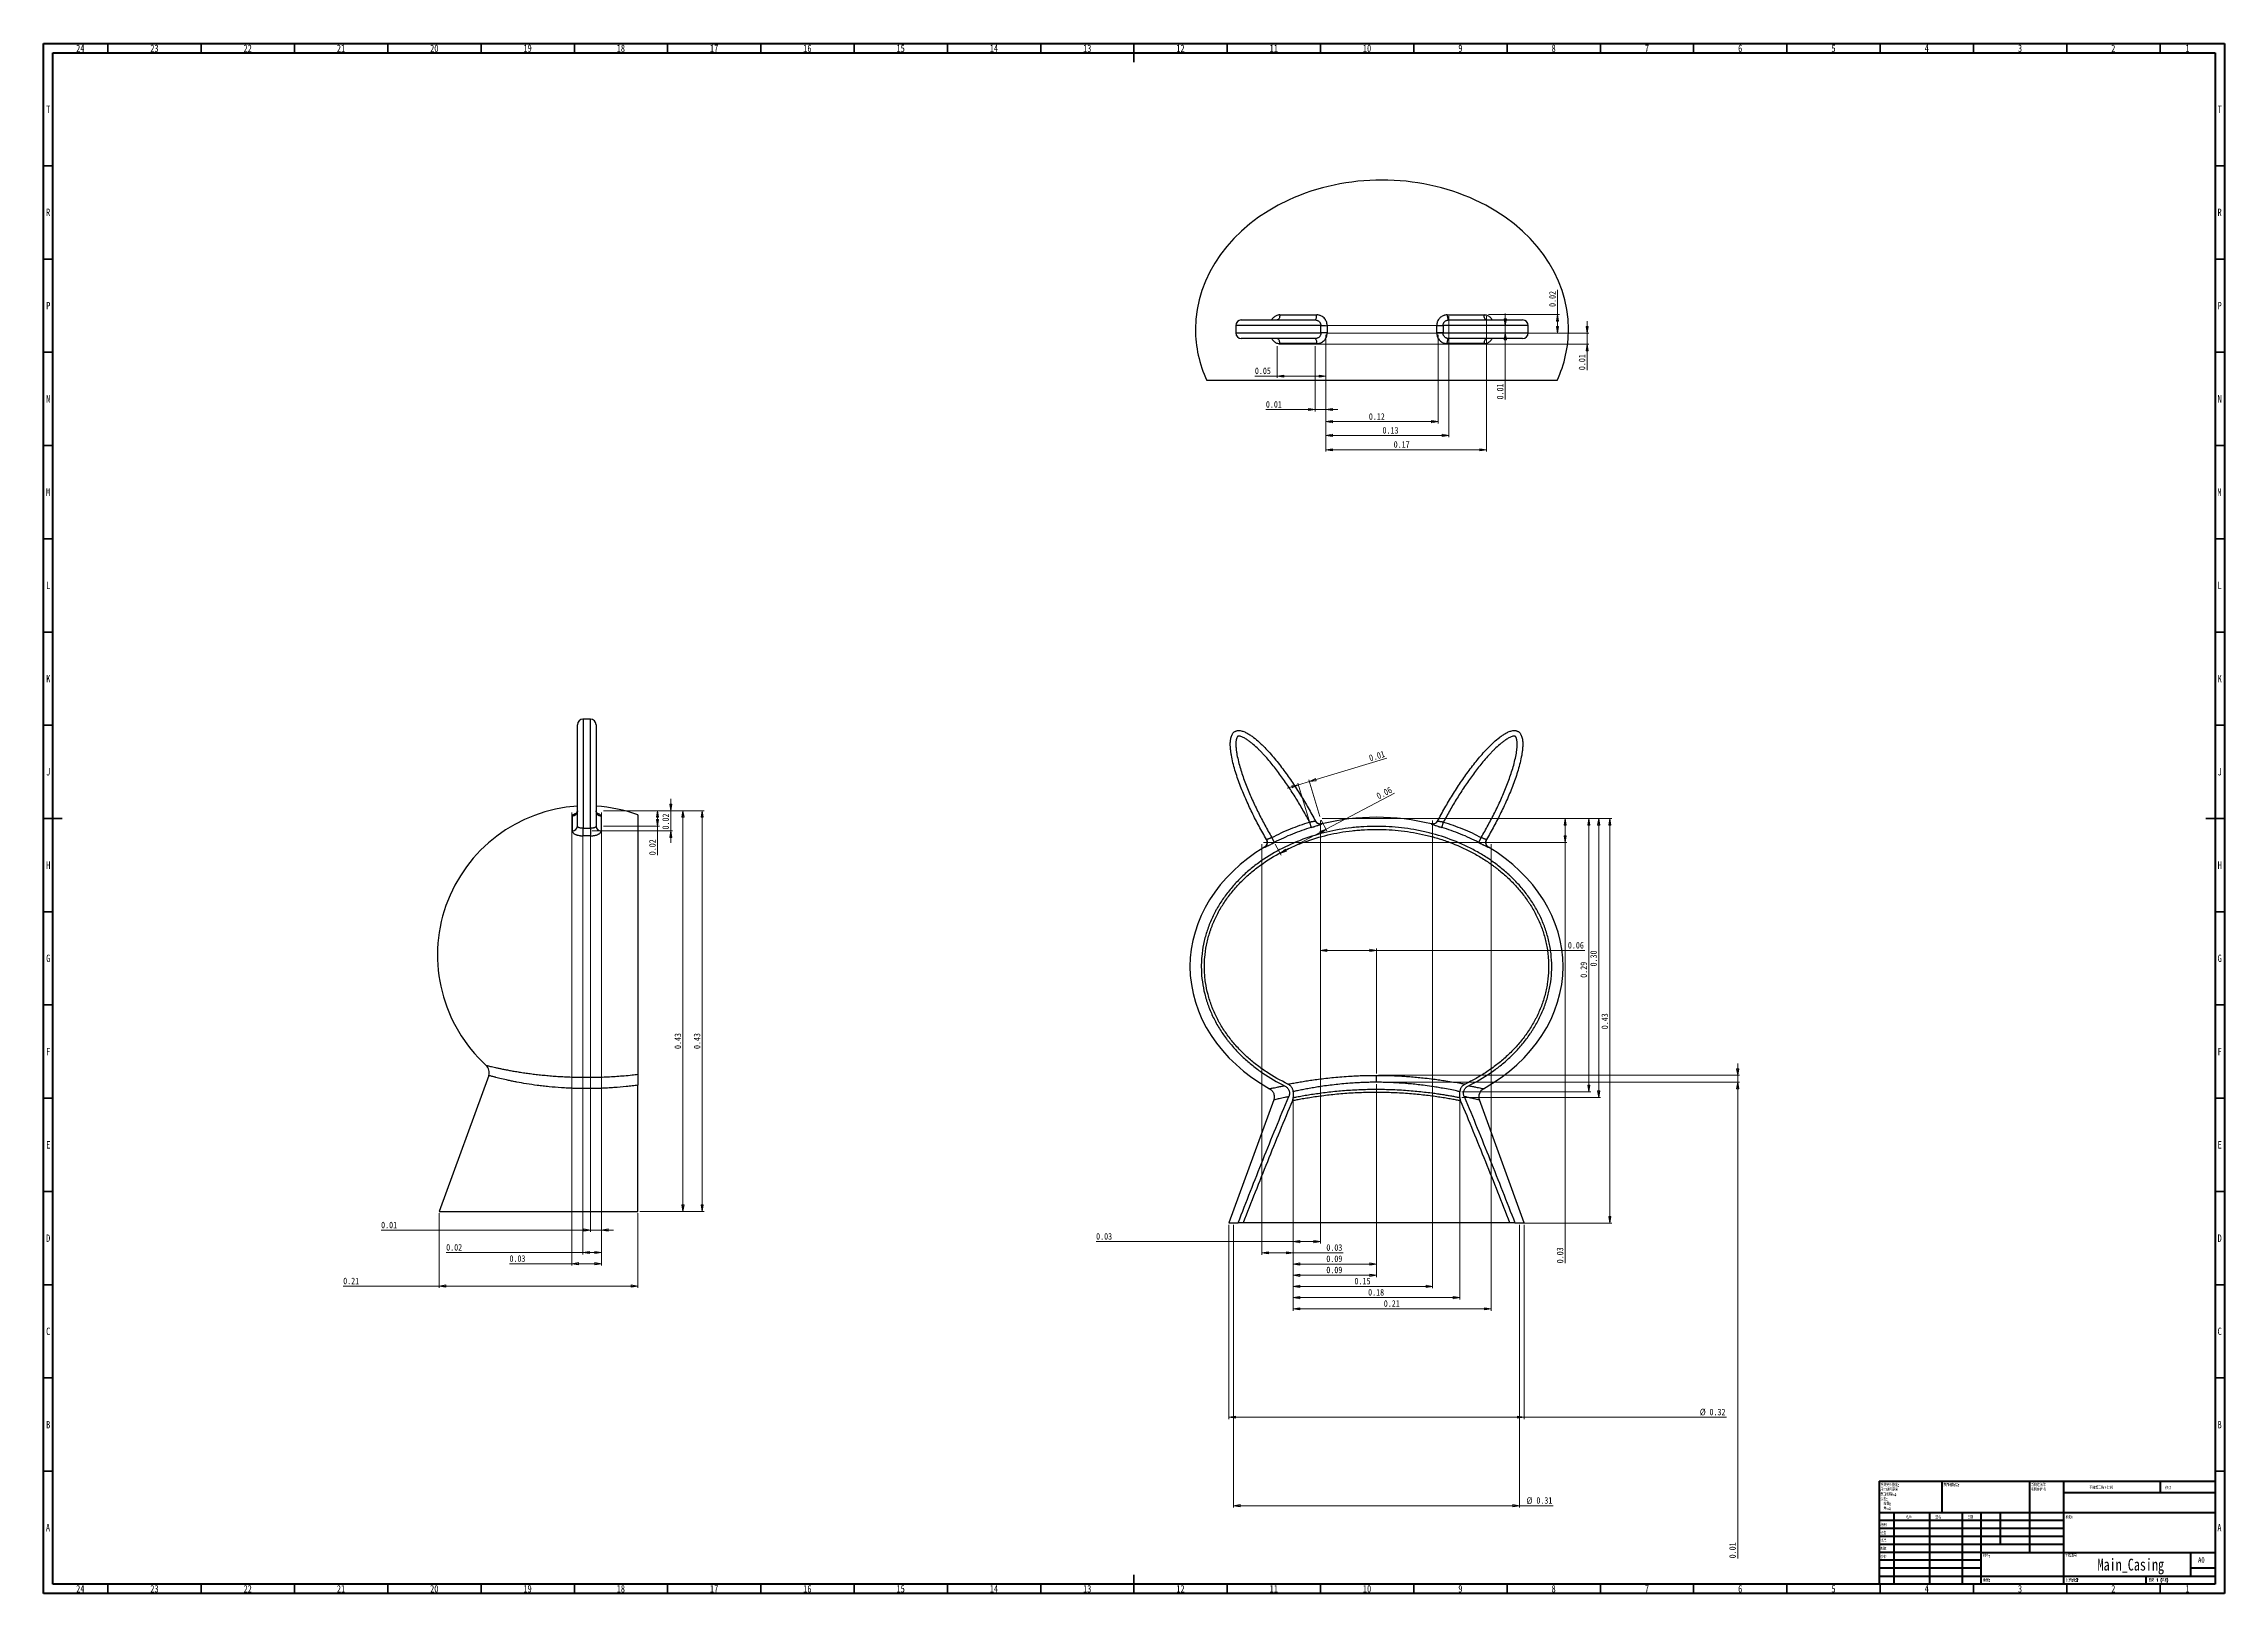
# Model space of a CAD drawing. Header units: millimetres. Extents: x 15 to 1184, y 5 to 836.
import ezdxf

# ---------------------------------------------------------------- set-up
doc = ezdxf.new("R2010")
doc.units = ezdxf.units.MM
doc.styles.add('SLDTEXTSTYLE0', font='TXT', dxfattribs={"width": 0.75})
doc.styles.add('SLDTEXTSTYLE1', font='TXT', dxfattribs={"width": 0.75, "bigfont": 'bigfont'})
doc.styles.add('SLDTEXTSTYLE2', font='TXT', dxfattribs={"width": 0.694444, "bigfont": 'bigfont'})
doc.dimstyles.new('SLDDIMSTYLE0', dxfattribs={"dimtxt": 3.5, "dimasz": 3.556, "dimexe": 0, "dimexo": 0.0625, "dimgap": 0.875, "dimtad": 1, "dimlfac": 2, "dimrnd": 1e-09, "dimdsep": 46, "dimtxsty": 'SLDTEXTSTYLE0', "dimblk1": 'CLOSED', "dimblk2": 'CLOSED', "dimsah": 1, "dimcen": 0.09, "dimadec": 0, "dimazin": 2, "dimtfac": 1, "dimtofl": 0, "dimtmove": 0, "dimatfit": 3, "dimldrblk": 'CLOSED', "dimfxl": 0, "dimfrac": 2, "dimtolj": 1, "dimtzin": 12, "dimarcsym": 0})
doc.dimstyles.new('SLDDIMSTYLE1', dxfattribs={"dimtxt": 3.5, "dimasz": 3.556, "dimexe": 0, "dimexo": 0.0625, "dimgap": 0.875, "dimtad": 1, "dimlfac": 2, "dimrnd": 1e-09, "dimdsep": 46, "dimtxsty": 'SLDTEXTSTYLE0', "dimblk1": 'CLOSED', "dimblk2": 'CLOSED', "dimsah": 1, "dimcen": 0.09, "dimadec": 0, "dimazin": 2, "dimtfac": 1, "dimtmove": 0, "dimatfit": 0, "dimldrblk": 'CLOSED', "dimfxl": 0, "dimfrac": 2, "dimtolj": 1, "dimtzin": 12, "dimarcsym": 0})
doc.dimstyles.new('SLDDIMSTYLE2', dxfattribs={"dimtxt": 3.5, "dimasz": 3.556, "dimexe": 0, "dimexo": 0.0625, "dimgap": 0.875, "dimtad": 1, "dimlfac": 2, "dimrnd": 1e-09, "dimzin": 0, "dimdsep": 46, "dimtxsty": 'SLDTEXTSTYLE0', "dimblk1": 'CLOSED', "dimblk2": 'CLOSED', "dimsah": 1, "dimcen": 0.09, "dimadec": 0, "dimazin": 0, "dimtfac": 1, "dimtofl": 0, "dimtmove": 0, "dimatfit": 3, "dimldrblk": 'CLOSED', "dimfxl": 0, "dimfrac": 2, "dimtolj": 1, "dimtzin": 12, "dimarcsym": 0})

msp = doc.modelspace()

# ---------------------------------------------------------------- texts
at = {"color": 7, "linetype": 'Continuous', "lineweight": 0}
for s, insert, char_height, attachment_point, style in [('24', (34.6701, 835.4604), 3.96875, 2, 'SLDTEXTSTYLE0'), ('23', (74.4201, 835.4604), 3.96875, 2, 'SLDTEXTSTYLE0'), ('22', (124.4201, 835.4604), 3.96875, 2, 'SLDTEXTSTYLE0'), ('21', (174.4201, 835.4604), 3.96875, 2, 'SLDTEXTSTYLE0'), ('20', (224.4201, 835.4604), 3.96875, 2, 'SLDTEXTSTYLE0'), ('19', (274.4201, 835.4604), 3.96875, 2, 'SLDTEXTSTYLE0'), ('18', (324.4201, 835.4604), 3.96875, 2, 'SLDTEXTSTYLE0'), ('17', (374.4201, 835.4604), 3.96875, 2, 'SLDTEXTSTYLE0'), ('16', (424.4201, 835.4604), 3.96875, 2, 'SLDTEXTSTYLE0'), ('15', (474.4201, 835.4604), 3.96875, 2, 'SLDTEXTSTYLE0'), ('14', (524.4201, 835.4604), 3.96875, 2, 'SLDTEXTSTYLE0'), ('13', (574.4201, 835.4604), 3.96875, 2, 'SLDTEXTSTYLE0'), ('12', (624.4201, 835.4604), 3.96875, 2, 'SLDTEXTSTYLE0'), ('11', (674.4201, 835.4604), 3.96875, 2, 'SLDTEXTSTYLE0'), ('10', (724.4201, 835.4604), 3.96875, 2, 'SLDTEXTSTYLE0'), ('9', (774.46, 835.4604), 3.9687, 2, 'SLDTEXTSTYLE0'), ('8', (824.46, 835.4604), 3.9687, 2, 'SLDTEXTSTYLE0'), ('7', (874.46, 835.4604), 3.9687, 2, 'SLDTEXTSTYLE0'), ('6', (924.46, 835.4604), 3.9687, 2, 'SLDTEXTSTYLE0'), ('5', (974.46, 835.4604), 3.9687, 2, 'SLDTEXTSTYLE0'), ('4', (1024.46, 835.4604), 3.9687, 2, 'SLDTEXTSTYLE0'), ('3', (1074.46, 835.4604), 3.9687, 2, 'SLDTEXTSTYLE0'), ('2', (1124.46, 835.4604), 3.9687, 2, 'SLDTEXTSTYLE0'), ('1', (1164.21, 835.4604), 3.9687, 2, 'SLDTEXTSTYLE0'), ('T', (17.4881, 802.7104), 3.9687, 2, 'SLDTEXTSTYLE0'), ('T', (1181.4881, 802.7104), 3.9687, 2, 'SLDTEXTSTYLE0'), ('R', (17.4444, 747.5196), 3.9687, 2, 'SLDTEXTSTYLE0'), ('R', (1181.4444, 747.5196), 3.9687, 2, 'SLDTEXTSTYLE0'), ('P', (17.4848, 697.4604), 3.9687, 2, 'SLDTEXTSTYLE0'), ('P', (1181.4848, 697.4604), 3.9687, 2, 'SLDTEXTSTYLE0'), ('N', (17.4637, 647.5196), 3.9687, 2, 'SLDTEXTSTYLE0'), ('N', (1181.4637, 647.5196), 3.9687, 2, 'SLDTEXTSTYLE0'), ('M', (17.3617, 597.4604), 3.9687, 2, 'SLDTEXTSTYLE0'), ('M', (1181.3617, 597.4604), 3.9687, 2, 'SLDTEXTSTYLE0'), ('L', (17.4545, 547.5196), 3.9687, 2, 'SLDTEXTSTYLE0'), ('L', (1181.4545, 547.5196), 3.9687, 2, 'SLDTEXTSTYLE0'), ('K', (17.4885, 497.4604), 3.9687, 2, 'SLDTEXTSTYLE0'), ('K', (1181.4885, 497.4604), 3.9687, 2, 'SLDTEXTSTYLE0'), ('J', (17.4651, 447.5196), 3.9687, 2, 'SLDTEXTSTYLE0'), ('J', (1181.4651, 447.5196), 3.9687, 2, 'SLDTEXTSTYLE0'), ('H', (17.4904, 397.4604), 3.9687, 2, 'SLDTEXTSTYLE0'), ('H', (1181.4904, 397.4604), 3.9687, 2, 'SLDTEXTSTYLE0'), ('G', (17.4867, 347.5196), 3.9687, 2, 'SLDTEXTSTYLE0'), ('G', (1181.4867, 347.5196), 3.9687, 2, 'SLDTEXTSTYLE0'), ('F', (17.4577, 297.4604), 3.9687, 2, 'SLDTEXTSTYLE0'), ('F', (1181.4577, 297.4604), 3.9687, 2, 'SLDTEXTSTYLE0'), ('E', (17.5078, 247.5196), 3.9687, 2, 'SLDTEXTSTYLE0'), ('E', (1181.5078, 247.5196), 3.9687, 2, 'SLDTEXTSTYLE0'), ('D', (17.4527, 197.4604), 3.9687, 2, 'SLDTEXTSTYLE0'), ('D', (1181.4527, 197.4604), 3.9687, 2, 'SLDTEXTSTYLE0'), ('C', (17.4587, 147.5196), 3.9687, 2, 'SLDTEXTSTYLE0'), ('C', (1181.4587, 147.5196), 3.9687, 2, 'SLDTEXTSTYLE0'), ('B', (17.4706, 97.4604), 3.9687, 2, 'SLDTEXTSTYLE0'), ('B', (1181.4706, 97.4604), 3.9687, 2, 'SLDTEXTSTYLE0'), ('表面粗糙度:', (1033.3713, 63.9193), 1.5, 1, 'SLDTEXTSTYLE1'), ('不调整工程图比例', (1111.6146, 62.533), 1.5, 1, 'SLDTEXTSTYLE1'), ('修订', (1152.3276, 62.3349), 1.5, 1, 'SLDTEXTSTYLE1'), ('A', (17.3397, 42.2104), 3.9687, 2, 'SLDTEXTSTYLE0'), ('检查', (999.6236, 38.1544), 1.5, 1, 'SLDTEXTSTYLE1'), ('绘制', (999.6847, 42.4297), 1.5, 1, 'SLDTEXTSTYLE1'), ('名称', (1013.3222, 46.5015), 1.5, 1, 'SLDTEXTSTYLE1'), ('签名', (1029.0336, 46.5618), 1.5, 1, 'SLDTEXTSTYLE1'), ('日期', (1046.2147, 46.5762), 1.5, 1, 'SLDTEXTSTYLE1'), ('标题:', (1098.9562, 46.5762), 1.5, 1, 'SLDTEXTSTYLE1'), ('A', (1181.3397, 42.2104), 3.9687, 2, 'SLDTEXTSTYLE0'), ('批准', (999.6216, 34.1768), 1.5, 1, 'SLDTEXTSTYLE1'), ('验检', (999.6769, 25.3496), 1.5, 1, 'SLDTEXTSTYLE1'), ('制造', (999.6822, 29.7337), 1.5, 1, 'SLDTEXTSTYLE1'), ('材料:', (1054.6459, 25.9861), 1.5, 1, 'SLDTEXTSTYLE1'), ('工程图号', (1098.6287, 25.9861), 1.5, 1, 'SLDTEXTSTYLE1'), ('Main_Casing', (1133.8339, 23.6069), 6.35, 2, 'SLDTEXTSTYLE0'), ('A0', (1169.8712, 24.4064), 2.91042, 1, 'SLDTEXTSTYLE0'), ('重量:', (1054.6178, 12.9493), 1.4986, 1, 'SLDTEXTSTYLE1'), ('比例:1:2', (1099.074, 12.9001), 1.5, 1, 'SLDTEXTSTYLE1'), ('图纸 1 (共1)', (1143.4783, 12.9001), 1.5, 1, 'SLDTEXTSTYLE2'), ('24', (34.6701, 9.4604), 3.96875, 2, 'SLDTEXTSTYLE0'), ('23', (74.4201, 9.4604), 3.96875, 2, 'SLDTEXTSTYLE0'), ('22', (124.4201, 9.4604), 3.96875, 2, 'SLDTEXTSTYLE0'), ('21', (174.4201, 9.4604), 3.96875, 2, 'SLDTEXTSTYLE0'), ('20', (224.4201, 9.4604), 3.96875, 2, 'SLDTEXTSTYLE0'), ('19', (274.4201, 9.4604), 3.96875, 2, 'SLDTEXTSTYLE0'), ('18', (324.4201, 9.4604), 3.96875, 2, 'SLDTEXTSTYLE0'), ('17', (374.4201, 9.4604), 3.96875, 2, 'SLDTEXTSTYLE0'), ('16', (424.4201, 9.4604), 3.96875, 2, 'SLDTEXTSTYLE0'), ('15', (474.4201, 9.4604), 3.96875, 2, 'SLDTEXTSTYLE0'), ('14', (524.4201, 9.4604), 3.96875, 2, 'SLDTEXTSTYLE0'), ('13', (574.4201, 9.4604), 3.96875, 2, 'SLDTEXTSTYLE0'), ('12', (624.4201, 9.4604), 3.96875, 2, 'SLDTEXTSTYLE0'), ('11', (674.4201, 9.4604), 3.96875, 2, 'SLDTEXTSTYLE0'), ('10', (724.4201, 9.4604), 3.96875, 2, 'SLDTEXTSTYLE0'), ('9', (774.46, 9.4604), 3.9687, 2, 'SLDTEXTSTYLE0'), ('8', (824.46, 9.4604), 3.9687, 2, 'SLDTEXTSTYLE0'), ('7', (874.46, 9.4604), 3.9687, 2, 'SLDTEXTSTYLE0'), ('6', (924.46, 9.4604), 3.9687, 2, 'SLDTEXTSTYLE0'), ('5', (974.46, 9.4604), 3.9687, 2, 'SLDTEXTSTYLE0'), ('4', (1024.46, 9.4604), 3.9687, 2, 'SLDTEXTSTYLE0'), ('3', (1074.46, 9.4604), 3.9687, 2, 'SLDTEXTSTYLE0'), ('2', (1124.46, 9.4604), 3.9687, 2, 'SLDTEXTSTYLE0'), ('1', (1164.21, 9.4604), 3.9687, 2, 'SLDTEXTSTYLE0')]:
    msp.add_mtext(s, dxfattribs=dict(at, insert=insert, char_height=char_height, attachment_point=attachment_point, style=style))

# ---------------------------------------------------------------- blocks, each defined once
blk = doc.blocks.new('SW_NOTE_0')
at = {"color": 0, "linetype": 'Continuous', "lineweight": 0, "char_height": 1.5, "attachment_point": 1, "style": 'SLDTEXTSTYLE1'}
for s, insert in [('除非另外指定:', (0, 1.9)), ('尺寸使用毫米', (0, -0.6)), ('表面粗糙度:', (0, -3.1)), ('公差:', (0, -5.6)), ('线性:', (1.7, -8.1)), ('角度:', (1.7, -10.6))]:
    blk.add_mtext(s, dxfattribs=dict(at, insert=insert))
blk = doc.blocks.new('SW_NOTE_0_1')
at = {"color": 0, "linetype": 'Continuous', "lineweight": 0, "char_height": 1.5, "attachment_point": 1, "style": 'SLDTEXTSTYLE1'}
for s, insert in [('将锐边清除', (0, 1.9)), ('毛刺并折断', (0, -0.6))]:
    blk.add_mtext(s, dxfattribs=dict(at, insert=insert))
blk = doc.blocks.new('_Closed')
at = {"color": 0, "linetype": 'ByBlock', "lineweight": -2}
for p, q in [((-1, 0.166667), (0, 0)), ((-1, 0.166667), (-1, -0.166667)), ((0, 0), (-1, -0.166667)), ((0, 0), (-1, 0))]:
    blk.add_line(p, q, dxfattribs=at)
blk = doc.blocks.new('_D')
at = {"color": 7, "linetype": 'Continuous', "lineweight": 0}
for p, q in [((699.4, 419.5), (699.4, 192.6)), ((684.8, 269.9), (684.8, 192.6)), ((684.8, 193.6), (579.2, 193.6)), ((684.8, 193.6), (699.4, 193.6))]:
    blk.add_line(p, q, dxfattribs=at)
at = {"color": 7, "linetype": 'Continuous', "lineweight": 18, "xscale": 3.556, "yscale": 3.556, "rotation": 180.0000000000004}
blk.add_blockref('_Closed', (684.8, 193.6), dxfattribs=at)
at = {"color": 7, "linetype": 'Continuous', "lineweight": 18, "xscale": 3.556, "yscale": 3.556}
blk.add_blockref('_Closed', (699.4, 193.6), dxfattribs=at)
at = {"color": 7, "linetype": 'Continuous', "lineweight": 18, "insert": (579.2, 198.2), "char_height": 3.5, "attachment_point": 1, "style": 'SLDTEXTSTYLE0'}
blk.add_mtext('0.03', dxfattribs=at)
blk = doc.blocks.new('_D_1')
at = {"color": 7, "linetype": 'Continuous', "lineweight": 0}
for p, q in [((668, 406.7), (668, 186.6)), ((684.8, 269.9), (684.8, 186.6)), ((684.8, 187.6), (668, 187.6)), ((684.8, 187.6), (711.7, 187.6))]:
    blk.add_line(p, q, dxfattribs=at)
at = {"color": 7, "linetype": 'Continuous', "lineweight": 18, "xscale": 3.556, "yscale": 3.556, "rotation": 180.0000000000004}
blk.add_blockref('_Closed', (668, 187.6), dxfattribs=at)
at = {"color": 7, "linetype": 'Continuous', "lineweight": 18, "xscale": 3.556, "yscale": 3.556}
blk.add_blockref('_Closed', (684.8, 187.6), dxfattribs=at)
at = {"color": 7, "linetype": 'Continuous', "lineweight": 18, "insert": (702.6, 192.2), "char_height": 3.5, "attachment_point": 1, "style": 'SLDTEXTSTYLE0'}
blk.add_mtext('0.03', dxfattribs=at)
blk = doc.blocks.new('_D_2')
at = {"color": 7, "linetype": 'Continuous', "lineweight": 0}
for p, q in [((684.8, 269.9), (684.8, 180.6)), ((729.5, 278.1), (729.5, 180.6)), ((684.8, 181.6), (729.5, 181.6))]:
    blk.add_line(p, q, dxfattribs=at)
at = {"color": 7, "linetype": 'Continuous', "lineweight": 18, "xscale": 3.556, "yscale": 3.556}
for p, rotation in [((684.8, 181.6), 179.9997868278468), ((729.5, 181.6), 359.9997868278468)]:
    blk.add_blockref('_Closed', p, dxfattribs=dict(at, rotation=rotation))
at = {"color": 7, "linetype": 'Continuous', "lineweight": 18, "insert": (702.6, 186.2), "char_height": 3.5, "attachment_point": 1, "rotation": 359.9998, "style": 'SLDTEXTSTYLE0'}
blk.add_mtext('0.09', dxfattribs=at)
blk = doc.blocks.new('_D_3')
at = {"color": 7, "linetype": 'Continuous', "lineweight": 0}
for p, q in [((684.8, 269.9), (684.8, 174.6)), ((729.5, 278.1), (729.5, 174.6)), ((684.8, 175.6), (729.5, 175.6))]:
    blk.add_line(p, q, dxfattribs=at)
at = {"color": 7, "linetype": 'Continuous', "lineweight": 18, "xscale": 3.556, "yscale": 3.556, "rotation": 180.0000000000004}
blk.add_blockref('_Closed', (684.8, 175.6), dxfattribs=at)
at = {"color": 7, "linetype": 'Continuous', "lineweight": 18, "xscale": 3.556, "yscale": 3.556}
blk.add_blockref('_Closed', (729.5, 175.6), dxfattribs=at)
at = {"color": 7, "linetype": 'Continuous', "lineweight": 18, "insert": (702.6, 180.2), "char_height": 3.5, "attachment_point": 1, "style": 'SLDTEXTSTYLE0'}
blk.add_mtext('0.09', dxfattribs=at)
blk = doc.blocks.new('_D_4')
at = {"color": 7, "linetype": 'Continuous', "lineweight": 0}
for p, q in [((759.6, 419.5), (759.6, 168.6)), ((684.8, 269.9), (684.8, 168.6)), ((684.8, 169.6), (759.6, 169.6))]:
    blk.add_line(p, q, dxfattribs=at)
at = {"color": 7, "linetype": 'Continuous', "lineweight": 18, "xscale": 3.556, "yscale": 3.556, "rotation": 180.0000000000004}
blk.add_blockref('_Closed', (684.8, 169.6), dxfattribs=at)
at = {"color": 7, "linetype": 'Continuous', "lineweight": 18, "xscale": 3.556, "yscale": 3.556}
blk.add_blockref('_Closed', (759.6, 169.6), dxfattribs=at)
at = {"color": 7, "linetype": 'Continuous', "lineweight": 18, "insert": (717.7, 174.2), "char_height": 3.5, "attachment_point": 1, "style": 'SLDTEXTSTYLE0'}
blk.add_mtext('0.15', dxfattribs=at)
blk = doc.blocks.new('_D_5')
at = {"color": 7, "linetype": 'Continuous', "lineweight": 0}
for p, q in [((684.8, 269.9), (684.8, 162.6)), ((774.2, 269.9), (774.2, 162.6)), ((684.8, 163.6), (774.2, 163.6))]:
    blk.add_line(p, q, dxfattribs=at)
at = {"color": 7, "linetype": 'Continuous', "lineweight": 18, "xscale": 3.556, "yscale": 3.556, "rotation": 180.0000000000004}
blk.add_blockref('_Closed', (684.8, 163.6), dxfattribs=at)
at = {"color": 7, "linetype": 'Continuous', "lineweight": 18, "xscale": 3.556, "yscale": 3.556}
blk.add_blockref('_Closed', (774.2, 163.6), dxfattribs=at)
at = {"color": 7, "linetype": 'Continuous', "lineweight": 18, "insert": (725, 168.2), "char_height": 3.5, "attachment_point": 1, "style": 'SLDTEXTSTYLE0'}
blk.add_mtext('0.18', dxfattribs=at)
blk = doc.blocks.new('_D_6')
at = {"color": 7, "linetype": 'Continuous', "lineweight": 0}
for p, q in [((791, 406.7), (791, 156.6)), ((684.8, 269.9), (684.8, 156.6)), ((684.8, 157.6), (791, 157.6))]:
    blk.add_line(p, q, dxfattribs=at)
at = {"color": 7, "linetype": 'Continuous', "lineweight": 18, "xscale": 3.556, "yscale": 3.556, "rotation": 180.0000000000004}
blk.add_blockref('_Closed', (684.8, 157.6), dxfattribs=at)
at = {"color": 7, "linetype": 'Continuous', "lineweight": 18, "xscale": 3.556, "yscale": 3.556}
blk.add_blockref('_Closed', (791, 157.6), dxfattribs=at)
at = {"color": 7, "linetype": 'Continuous', "lineweight": 18, "insert": (733.4, 162.2), "char_height": 3.5, "attachment_point": 1, "style": 'SLDTEXTSTYLE0'}
blk.add_mtext('0.21', dxfattribs=at)
blk = doc.blocks.new('_D_7')
at = {"color": 7, "linetype": 'Continuous', "lineweight": 0}
for p, q in [((693.5, 440.3), (735.1, 452.8)), ((687.6, 438.5), (681.6, 436.7)), ((693.4, 419.5), (687.4, 439.5)), ((693.5, 440.3), (687.6, 438.5)), ((699.1, 421.5), (693.2, 441.3))]:
    blk.add_line(p, q, dxfattribs=at)
at = {"color": 7, "linetype": 'Continuous', "lineweight": 18, "xscale": 3.556, "yscale": 3.556}
for p, rotation in [((687.6, 438.5), 16.71880971698944), ((693.5, 440.3), 196.7188097169894)]:
    blk.add_blockref('_Closed', p, dxfattribs=dict(at, rotation=rotation))
at = {"color": 7, "linetype": 'Continuous', "lineweight": 18, "insert": (725.1, 454.5), "char_height": 3.5, "attachment_point": 1, "rotation": 16.7188, "style": 'SLDTEXTSTYLE0'}
blk.add_mtext('0.01', dxfattribs=at)
blk = doc.blocks.new('_D_8')
at = {"color": 7, "linetype": 'Continuous', "lineweight": 0}
for p, q in [((702.5, 414.7), (739.1, 434)), ((702.5, 414.7), (677.9, 401.8)), ((699.9, 419.6), (702.9, 413.8)), ((675.2, 406.8), (678.4, 400.9))]:
    blk.add_line(p, q, dxfattribs=at)
at = {"color": 7, "linetype": 'Continuous', "lineweight": 18, "xscale": 3.556, "yscale": 3.556}
for p, rotation in [((702.5, 414.7), 27.76711480351354), ((677.9, 401.8), 207.7671148035136)]:
    blk.add_blockref('_Closed', p, dxfattribs=dict(at, rotation=rotation))
at = {"color": 7, "linetype": 'Continuous', "lineweight": 18, "insert": (729, 433.8), "char_height": 3.5, "attachment_point": 1, "rotation": 27.7671, "style": 'SLDTEXTSTYLE0'}
blk.add_mtext('0.06', dxfattribs=at)
blk = doc.blocks.new('_D_9')
at = {"color": 7, "linetype": 'Continuous', "lineweight": 0}
for p, q in [((700.4, 420.5), (831.6, 420.5)), ((830.6, 420.5), (830.6, 407.7)), ((669, 407.7), (831.6, 407.7)), ((830.6, 407.7), (830.6, 182))]:
    blk.add_line(p, q, dxfattribs=at)
at = {"color": 7, "linetype": 'Continuous', "lineweight": 18, "xscale": 3.556, "yscale": 3.556}
for p, rotation in [((830.6, 420.5), 90.0000000000004), ((830.6, 407.7), 270.0000000000004)]:
    blk.add_blockref('_Closed', p, dxfattribs=dict(at, rotation=rotation))
at = {"color": 7, "linetype": 'Continuous', "lineweight": 18, "insert": (826.1, 182), "char_height": 3.5, "attachment_point": 1, "rotation": 90, "style": 'SLDTEXTSTYLE0'}
blk.add_mtext('0.03', dxfattribs=at)
blk = doc.blocks.new('_D_10')
at = {"color": 7, "linetype": 'Continuous', "lineweight": 0}
for p, q in [((699.4, 419.5), (699.4, 348.8)), ((729.5, 283.8), (729.5, 350.8)), ((699.4, 349.8), (729.5, 349.8)), ((729.5, 349.8), (841.1, 349.8))]:
    blk.add_line(p, q, dxfattribs=at)
at = {"color": 7, "linetype": 'Continuous', "lineweight": 18, "xscale": 3.556, "yscale": 3.556}
for p, rotation in [((699.4, 349.8), 179.9997868278468), ((729.5, 349.8), 359.9997868278468)]:
    blk.add_blockref('_Closed', p, dxfattribs=dict(at, rotation=rotation))
at = {"color": 7, "linetype": 'Continuous', "lineweight": 18, "insert": (832.1, 354.3), "char_height": 3.5, "attachment_point": 1, "rotation": 359.9998, "style": 'SLDTEXTSTYLE0'}
blk.add_mtext('0.06', dxfattribs=at)
blk = doc.blocks.new('_D_11')
at = {"color": 7, "linetype": 'Continuous', "lineweight": 0}
for p, q in [((700.4, 420.5), (844.3, 420.5)), ((843.3, 420.5), (843.3, 274)), ((775.2, 274), (844.3, 274))]:
    blk.add_line(p, q, dxfattribs=at)
at = {"color": 7, "linetype": 'Continuous', "lineweight": 18, "xscale": 3.556, "yscale": 3.556}
for p, rotation in [((843.3, 420.5), 90.0000000000004), ((843.3, 274), 270.0000000000004)]:
    blk.add_blockref('_Closed', p, dxfattribs=dict(at, rotation=rotation))
at = {"color": 7, "linetype": 'Continuous', "lineweight": 18, "insert": (838.8, 335.1), "char_height": 3.5, "attachment_point": 1, "rotation": 90, "style": 'SLDTEXTSTYLE0'}
blk.add_mtext('0.29', dxfattribs=at)
blk = doc.blocks.new('_D_12')
at = {"color": 7, "linetype": 'Continuous', "lineweight": 0}
for p, q in [((700.4, 420.5), (849.6, 420.5)), ((848.6, 420.5), (848.6, 270.9)), ((775.2, 270.9), (849.6, 270.9))]:
    blk.add_line(p, q, dxfattribs=at)
at = {"color": 7, "linetype": 'Continuous', "lineweight": 18, "xscale": 3.556, "yscale": 3.556}
for p, rotation in [((848.6, 420.5), 90.0000000000004), ((848.6, 270.9), 270.0000000000004)]:
    blk.add_blockref('_Closed', p, dxfattribs=dict(at, rotation=rotation))
at = {"color": 7, "linetype": 'Continuous', "lineweight": 18, "insert": (844.1, 341.2), "char_height": 3.5, "attachment_point": 1, "rotation": 90, "style": 'SLDTEXTSTYLE0'}
blk.add_mtext('0.30', dxfattribs=at)
blk = doc.blocks.new('_D_13')
at = {"color": 7, "linetype": 'Continuous', "lineweight": 0}
for p, q in [((700.4, 420.5), (855.6, 420.5)), ((854.6, 420.5), (854.6, 203.6)), ((807.1, 203.6), (855.6, 203.6))]:
    blk.add_line(p, q, dxfattribs=at)
at = {"color": 7, "linetype": 'Continuous', "lineweight": 18, "xscale": 3.556, "yscale": 3.556}
for p, rotation in [((854.6, 420.5), 90.0000000000004), ((854.6, 203.6), 270.0000000000004)]:
    blk.add_blockref('_Closed', p, dxfattribs=dict(at, rotation=rotation))
at = {"color": 7, "linetype": 'Continuous', "lineweight": 18, "insert": (850.1, 307.5), "char_height": 3.5, "attachment_point": 1, "rotation": 90, "style": 'SLDTEXTSTYLE0'}
blk.add_mtext('0.43', dxfattribs=at)
blk = doc.blocks.new('_D_14')
at = {"color": 7, "linetype": 'Continuous', "lineweight": 0}
for p, q in [((730.5, 282.8), (924.1, 282.8)), ((923.1, 282.8), (923.1, 289.1)), ((923.1, 279.1), (923.1, 282.8)), ((730.5, 279.1), (924.1, 279.1)), ((923.1, 279.1), (923.1, 23.8))]:
    blk.add_line(p, q, dxfattribs=at)
at = {"color": 7, "linetype": 'Continuous', "lineweight": 18, "xscale": 3.556, "yscale": 3.556}
for p, rotation in [((923.1, 282.8), 269.9997868278468), ((923.1, 279.1), 89.99978682784679)]:
    blk.add_blockref('_Closed', p, dxfattribs=dict(at, rotation=rotation))
at = {"color": 7, "linetype": 'Continuous', "lineweight": 18, "insert": (918.6, 23.8), "char_height": 3.5, "attachment_point": 1, "rotation": 89.9998, "style": 'SLDTEXTSTYLE0'}
blk.add_mtext('0.01', dxfattribs=at)
blk = doc.blocks.new('_D_15')
at = {"color": 7, "linetype": 'Continuous', "lineweight": 0}
for p, q in [((652.9, 202.6), (652.9, 51)), ((806.1, 202.6), (806.1, 51)), ((806.1, 52), (652.9, 52)), ((806.1, 52), (824.2, 52))]:
    blk.add_line(p, q, dxfattribs=at)
at = {"color": 7, "linetype": 'Continuous', "lineweight": 18, "xscale": 3.556, "yscale": 3.556, "rotation": 180.0000000000004}
blk.add_blockref('_Closed', (652.9, 52), dxfattribs=at)
at = {"color": 7, "linetype": 'Continuous', "lineweight": 18, "xscale": 3.556, "yscale": 3.556}
blk.add_blockref('_Closed', (806.1, 52), dxfattribs=at)
at = {"color": 7, "linetype": 'Continuous', "lineweight": 18, "char_height": 3.5, "attachment_point": 1, "style": 'SLDTEXTSTYLE0'}
for s, insert in [('%%c', (809.9, 56.5)), ('0.31', (815.2, 56.6))]:
    blk.add_mtext(s, dxfattribs=dict(at, insert=insert))
blk = doc.blocks.new('_D_16')
at = {"color": 7, "linetype": 'Continuous', "lineweight": 0}
for p, q in [((650.4, 202.6), (650.4, 98.5)), ((808.6, 202.6), (808.6, 98.5)), ((808.6, 99.5), (650.4, 99.5)), ((808.6, 99.5), (917.1, 99.5))]:
    blk.add_line(p, q, dxfattribs=at)
at = {"color": 7, "linetype": 'Continuous', "lineweight": 18, "xscale": 3.556, "yscale": 3.556, "rotation": 180.0000000000004}
blk.add_blockref('_Closed', (650.4, 99.5), dxfattribs=at)
at = {"color": 7, "linetype": 'Continuous', "lineweight": 18, "xscale": 3.556, "yscale": 3.556}
blk.add_blockref('_Closed', (808.6, 99.5), dxfattribs=at)
at = {"color": 7, "linetype": 'Continuous', "lineweight": 18, "char_height": 3.5, "attachment_point": 1, "style": 'SLDTEXTSTYLE0'}
for s, insert in [('%%c', (902.8, 104)), ('0.32', (908, 104))]:
    blk.add_mtext(s, dxfattribs=dict(at, insert=insert))
blk = doc.blocks.new('_D_17')
at = {"color": 7, "linetype": 'Continuous', "lineweight": 0}
for p, q in [((702.3, 679.8), (702.3, 638.8)), ((696.6, 673.8), (696.6, 638.8)), ((696.6, 639.8), (670.2, 639.8)), ((702.3, 639.8), (696.6, 639.8)), ((702.3, 639.8), (708.7, 639.8))]:
    blk.add_line(p, q, dxfattribs=at)
at = {"color": 7, "linetype": 'Continuous', "lineweight": 18, "xscale": 3.556, "yscale": 3.556}
blk.add_blockref('_Closed', (696.6, 639.8, 2.4), dxfattribs=at)
at = {"color": 7, "linetype": 'Continuous', "lineweight": 18, "xscale": 3.556, "yscale": 3.556, "rotation": 180.0000000000004}
blk.add_blockref('_Closed', (702.3, 639.8, 2.4), dxfattribs=at)
at = {"color": 7, "linetype": 'Continuous', "lineweight": 18, "insert": (670.2, 644.3), "char_height": 3.5, "attachment_point": 1, "style": 'SLDTEXTSTYLE0'}
blk.add_mtext('0.01', dxfattribs=at)
blk = doc.blocks.new('_D_18')
at = {"color": 7, "linetype": 'Continuous', "lineweight": 0}
for p, q in [((702.3, 679.8), (702.3, 656.7)), ((676.3, 673.8), (676.3, 656.7)), ((676.3, 657.7), (664.3, 657.7)), ((702.3, 657.7), (676.3, 657.7))]:
    blk.add_line(p, q, dxfattribs=at)
at = {"color": 7, "linetype": 'Continuous', "lineweight": 18, "xscale": 3.556, "yscale": 3.556, "rotation": 180.0000000000004}
blk.add_blockref('_Closed', (676.3, 657.7, 2.4), dxfattribs=at)
at = {"color": 7, "linetype": 'Continuous', "lineweight": 18, "xscale": 3.556, "yscale": 3.556}
blk.add_blockref('_Closed', (702.3, 657.7, 2.4), dxfattribs=at)
at = {"color": 7, "linetype": 'Continuous', "lineweight": 18, "insert": (664.3, 662.3), "char_height": 3.5, "attachment_point": 1, "style": 'SLDTEXTSTYLE0'}
blk.add_mtext('0.05', dxfattribs=at)
blk = doc.blocks.new('_D_19')
at = {"color": 7, "linetype": 'Continuous', "lineweight": 0}
for p, q in [((702.3, 679.8), (702.3, 632.3)), ((762.5, 679.8), (762.5, 632.3)), ((702.3, 633.3), (762.5, 633.3))]:
    blk.add_line(p, q, dxfattribs=at)
at = {"color": 7, "linetype": 'Continuous', "lineweight": 18, "xscale": 3.556, "yscale": 3.556, "rotation": 180.0000000000004}
blk.add_blockref('_Closed', (702.3, 633.3, 2.4), dxfattribs=at)
at = {"color": 7, "linetype": 'Continuous', "lineweight": 18, "xscale": 3.556, "yscale": 3.556}
blk.add_blockref('_Closed', (762.5, 633.3, 2.4), dxfattribs=at)
at = {"color": 7, "linetype": 'Continuous', "lineweight": 18, "insert": (725.4, 637.8), "char_height": 3.5, "attachment_point": 1, "style": 'SLDTEXTSTYLE0'}
blk.add_mtext('0.12', dxfattribs=at)
blk = doc.blocks.new('_D_20')
at = {"color": 7, "linetype": 'Continuous', "lineweight": 0}
for p, q in [((768.3, 689.8), (768.3, 624.9)), ((702.3, 679.8), (702.3, 624.9)), ((702.3, 625.9), (768.3, 625.9))]:
    blk.add_line(p, q, dxfattribs=at)
at = {"color": 7, "linetype": 'Continuous', "lineweight": 18, "xscale": 3.556, "yscale": 3.556, "rotation": 180.0000000000004}
blk.add_blockref('_Closed', (702.3, 625.9, 2.4), dxfattribs=at)
at = {"color": 7, "linetype": 'Continuous', "lineweight": 18, "xscale": 3.556, "yscale": 3.556}
blk.add_blockref('_Closed', (768.3, 625.9, 2.4), dxfattribs=at)
at = {"color": 7, "linetype": 'Continuous', "lineweight": 18, "insert": (732.7, 630.4), "char_height": 3.5, "attachment_point": 1, "style": 'SLDTEXTSTYLE0'}
blk.add_mtext('0.13', dxfattribs=at)
blk = doc.blocks.new('_D_21')
at = {"color": 7, "linetype": 'Continuous', "lineweight": 0}
for p, q in [((788.5, 689.8), (788.5, 617.2)), ((702.3, 679.8), (702.3, 617.2)), ((702.3, 618.2), (788.5, 618.2))]:
    blk.add_line(p, q, dxfattribs=at)
at = {"color": 7, "linetype": 'Continuous', "lineweight": 18, "xscale": 3.556, "yscale": 3.556, "rotation": 180.0000000000004}
blk.add_blockref('_Closed', (702.3, 618.2, 2.4), dxfattribs=at)
at = {"color": 7, "linetype": 'Continuous', "lineweight": 18, "xscale": 3.556, "yscale": 3.556}
blk.add_blockref('_Closed', (788.5, 618.2, 2.4), dxfattribs=at)
at = {"color": 7, "linetype": 'Continuous', "lineweight": 18, "insert": (738.7, 622.8), "char_height": 3.5, "attachment_point": 1, "style": 'SLDTEXTSTYLE0'}
blk.add_mtext('0.17', dxfattribs=at)
blk = doc.blocks.new('_D_22')
at = {"color": 7, "linetype": 'Continuous', "lineweight": 0}
for p, q in [((798.5, 684.8), (798.5, 691.2)), ((703.3, 684.8), (799.5, 684.8)), ((703.3, 680.8), (799.5, 680.8)), ((798.5, 680.8), (798.5, 684.8)), ((798.5, 680.8), (798.5, 645.2))]:
    blk.add_line(p, q, dxfattribs=at)
at = {"color": 7, "linetype": 'Continuous', "lineweight": 18, "xscale": 3.556, "yscale": 3.556}
for p, rotation in [((798.5, 684.8, 2.4), 270.0000000000004), ((798.5, 680.8, 2.4), 90.0000000000004)]:
    blk.add_blockref('_Closed', p, dxfattribs=dict(at, rotation=rotation))
at = {"color": 7, "linetype": 'Continuous', "lineweight": 18, "insert": (794, 645.2), "char_height": 3.5, "attachment_point": 1, "rotation": 90, "style": 'SLDTEXTSTYLE0'}
blk.add_mtext('0.01', dxfattribs=at)
blk = doc.blocks.new('_D_23')
at = {"color": 7, "linetype": 'Continuous', "lineweight": 0}
for p, q in [((703.3, 680.8), (843.4, 680.8)), ((842.4, 680.8), (842.4, 687.2)), ((842.4, 680.8), (842.4, 674.8)), ((677.3, 674.8), (843.4, 674.8)), ((842.4, 674.8), (842.4, 660.9))]:
    blk.add_line(p, q, dxfattribs=at)
at = {"color": 7, "linetype": 'Continuous', "lineweight": 18, "xscale": 3.556, "yscale": 3.556}
for p, rotation in [((842.4, 680.8, 2.4), 270.0000000000004), ((842.4, 674.8, 2.4), 90.0000000000004)]:
    blk.add_blockref('_Closed', p, dxfattribs=dict(at, rotation=rotation))
at = {"color": 7, "linetype": 'Continuous', "lineweight": 18, "insert": (837.9, 660.9), "char_height": 3.5, "attachment_point": 1, "rotation": 90, "style": 'SLDTEXTSTYLE0'}
blk.add_mtext('0.01', dxfattribs=at)
blk = doc.blocks.new('_D_24')
at = {"color": 7, "linetype": 'Continuous', "lineweight": 0}
for p, q in [((826.5, 690.8), (826.5, 703.9)), ((789.5, 690.8), (827.5, 690.8)), ((826.5, 680.8), (826.5, 690.8)), ((703.3, 680.8), (827.5, 680.8))]:
    blk.add_line(p, q, dxfattribs=at)
at = {"color": 7, "linetype": 'Continuous', "lineweight": 18, "xscale": 3.556, "yscale": 3.556}
for p, rotation in [((826.5, 690.8, 2.4), 90.0000000000004), ((826.5, 680.8, 2.4), 270.0000000000004)]:
    blk.add_blockref('_Closed', p, dxfattribs=dict(at, rotation=rotation))
at = {"color": 7, "linetype": 'Continuous', "lineweight": 18, "insert": (822, 694.8), "char_height": 3.5, "attachment_point": 1, "rotation": 90, "style": 'SLDTEXTSTYLE0'}
blk.add_mtext('0.02', dxfattribs=at)
blk = doc.blocks.new('_D_25')
at = {"color": 7, "linetype": 'Continuous', "lineweight": 0}
for p, q in [((314.1, 423.7), (314.1, 198.8)), ((308.1, 412.8), (308.1, 198.8)), ((308.1, 199.8), (195.9, 199.8)), ((314.1, 199.8), (308.1, 199.8)), ((314.1, 199.8), (320.5, 199.8))]:
    blk.add_line(p, q, dxfattribs=at)
at = {"color": 7, "linetype": 'Continuous', "lineweight": 18, "xscale": 3.556, "yscale": 3.556}
blk.add_blockref('_Closed', (308.1, 199.8, -0.5), dxfattribs=at)
at = {"color": 7, "linetype": 'Continuous', "lineweight": 18, "xscale": 3.556, "yscale": 3.556, "rotation": 180.0000000000004}
blk.add_blockref('_Closed', (314.1, 199.8, -0.5), dxfattribs=at)
at = {"color": 7, "linetype": 'Continuous', "lineweight": 18, "insert": (195.9, 204.3), "char_height": 3.5, "attachment_point": 1, "style": 'SLDTEXTSTYLE0'}
blk.add_mtext('0.01', dxfattribs=at)
blk = doc.blocks.new('_D_26')
at = {"color": 7, "linetype": 'Continuous', "lineweight": 0}
for p, q in [((315.1, 424.7), (369, 424.7)), ((368, 424.7), (368, 209.8)), ((334.6, 209.8), (369, 209.8))]:
    blk.add_line(p, q, dxfattribs=at)
at = {"color": 7, "linetype": 'Continuous', "lineweight": 18, "xscale": 3.556, "yscale": 3.556}
for p, rotation in [((368, 424.7, -0.5), 90.0000000000004), ((368, 209.8, -0.5), 270.0000000000004)]:
    blk.add_blockref('_Closed', p, dxfattribs=dict(at, rotation=rotation))
at = {"color": 7, "linetype": 'Continuous', "lineweight": 18, "insert": (363.5, 296.9), "char_height": 3.5, "attachment_point": 1, "rotation": 90, "style": 'SLDTEXTSTYLE0'}
blk.add_mtext('0.43', dxfattribs=at)
blk = doc.blocks.new('_D_27')
at = {"color": 7, "linetype": 'Continuous', "lineweight": 0}
for p, q in [((314.1, 423.7), (314.1, 186.8)), ((304.1, 412.8), (304.1, 186.8)), ((304.1, 187.8), (230.8, 187.8)), ((314.1, 187.8), (304.1, 187.8))]:
    blk.add_line(p, q, dxfattribs=at)
at = {"color": 7, "linetype": 'Continuous', "lineweight": 18, "xscale": 3.556, "yscale": 3.556, "rotation": 180.0000000000004}
blk.add_blockref('_Closed', (304.1, 187.8, -0.5), dxfattribs=at)
at = {"color": 7, "linetype": 'Continuous', "lineweight": 18, "xscale": 3.556, "yscale": 3.556}
blk.add_blockref('_Closed', (314.1, 187.8, -0.5), dxfattribs=at)
at = {"color": 7, "linetype": 'Continuous', "lineweight": 18, "insert": (230.8, 192.3), "char_height": 3.5, "attachment_point": 1, "style": 'SLDTEXTSTYLE0'}
blk.add_mtext('0.02', dxfattribs=at)
blk = doc.blocks.new('_D_28')
at = {"color": 7, "linetype": 'Continuous', "lineweight": 0}
for p, q in [((298.1, 423.7), (298.1, 180.8)), ((314.1, 423.7), (314.1, 180.8)), ((298.1, 181.8), (264.7, 181.8)), ((314.1, 181.8), (298.1, 181.8))]:
    blk.add_line(p, q, dxfattribs=at)
at = {"color": 7, "linetype": 'Continuous', "lineweight": 18, "xscale": 3.556, "yscale": 3.556, "rotation": 180.0000000000004}
blk.add_blockref('_Closed', (298.1, 181.8, -0.5), dxfattribs=at)
at = {"color": 7, "linetype": 'Continuous', "lineweight": 18, "xscale": 3.556, "yscale": 3.556}
blk.add_blockref('_Closed', (314.1, 181.8, -0.5), dxfattribs=at)
at = {"color": 7, "linetype": 'Continuous', "lineweight": 18, "insert": (264.7, 186.3), "char_height": 3.5, "attachment_point": 1, "style": 'SLDTEXTSTYLE0'}
blk.add_mtext('0.03', dxfattribs=at)
blk = doc.blocks.new('_D_29')
at = {"color": 7, "linetype": 'Continuous', "lineweight": 0}
for p, q in [((315.1, 424.7), (345.1, 424.7)), ((344.1, 424.7), (344.1, 416.4)), ((315.1, 416.4), (345.1, 416.4)), ((344.1, 416.4), (344.1, 400.8))]:
    blk.add_line(p, q, dxfattribs=at)
at = {"color": 7, "linetype": 'Continuous', "lineweight": 18, "xscale": 3.556, "yscale": 3.556}
for p, rotation in [((344.1, 424.7, -0.5), 90.0000000000004), ((344.1, 416.4, -0.5), 270.0000000000004)]:
    blk.add_blockref('_Closed', p, dxfattribs=dict(at, rotation=rotation))
at = {"color": 7, "linetype": 'Continuous', "lineweight": 18, "insert": (339.6, 400.8), "char_height": 3.5, "attachment_point": 1, "rotation": 90, "style": 'SLDTEXTSTYLE0'}
blk.add_mtext('0.02', dxfattribs=at)
blk = doc.blocks.new('_D_30')
at = {"color": 7, "linetype": 'Continuous', "lineweight": 0}
for p, q in [((315.1, 424.7), (352.2, 424.7)), ((351.2, 424.7), (351.2, 431)), ((351.2, 424.7), (351.2, 413.8)), ((309.1, 413.8), (352.2, 413.8)), ((351.2, 413.8), (351.2, 407.5))]:
    blk.add_line(p, q, dxfattribs=at)
at = {"color": 7, "linetype": 'Continuous', "lineweight": 18, "xscale": 3.556, "yscale": 3.556}
for p, rotation in [((351.2, 424.7, -0.5), 270.0000000000004), ((351.2, 413.8, -0.5), 90.0000000000004)]:
    blk.add_blockref('_Closed', p, dxfattribs=dict(at, rotation=rotation))
at = {"color": 7, "linetype": 'Continuous', "lineweight": 18, "insert": (346.7, 414.6), "char_height": 3.5, "attachment_point": 1, "rotation": 90, "style": 'SLDTEXTSTYLE0'}
blk.add_mtext('0.02', dxfattribs=at)
blk = doc.blocks.new('_D_31')
at = {"color": 7, "linetype": 'Continuous', "lineweight": 0}
for p, q in [((315.1, 424.7), (358.7, 424.7)), ((357.7, 424.7), (357.7, 209.8)), ((334.6, 209.8), (358.7, 209.8))]:
    blk.add_line(p, q, dxfattribs=at)
at = {"color": 7, "linetype": 'Continuous', "lineweight": 18, "xscale": 3.556, "yscale": 3.556}
for p, rotation in [((357.7, 424.7, -0.5), 90.0000000000004), ((357.7, 209.8, -0.5), 270.0000000000004)]:
    blk.add_blockref('_Closed', p, dxfattribs=dict(at, rotation=rotation))
at = {"color": 7, "linetype": 'Continuous', "lineweight": 18, "insert": (353.2, 296.9), "char_height": 3.5, "attachment_point": 1, "rotation": 90, "style": 'SLDTEXTSTYLE0'}
blk.add_mtext('0.43', dxfattribs=at)
blk = doc.blocks.new('_D_32')
at = {"color": 7, "linetype": 'Continuous', "lineweight": 0}
for p, q in [((227, 208.8), (227, 168.8)), ((333.6, 208.8), (333.6, 168.8)), ((227, 169.8), (175.6, 169.8)), ((227, 169.8), (333.6, 169.8))]:
    blk.add_line(p, q, dxfattribs=at)
at = {"color": 7, "linetype": 'Continuous', "lineweight": 18, "xscale": 3.556, "yscale": 3.556, "rotation": 180.0000000000004}
blk.add_blockref('_Closed', (227, 169.8, -0.5), dxfattribs=at)
at = {"color": 7, "linetype": 'Continuous', "lineweight": 18, "xscale": 3.556, "yscale": 3.556}
blk.add_blockref('_Closed', (333.6, 169.8, -0.5), dxfattribs=at)
at = {"color": 7, "linetype": 'Continuous', "lineweight": 18, "insert": (175.6, 174.3), "char_height": 3.5, "attachment_point": 1, "style": 'SLDTEXTSTYLE0'}
blk.add_mtext('0.21', dxfattribs=at)

# ---------------------------------------------------------------- dimensions: what is measured, and where the dimension line sits
at = {"color": 7, "linetype": 'Continuous', "lineweight": 18}
for base, p1, p2, angle, dimstyle, picture, middle in [((826.5115, 690.828), (702.3158, 680.828), (788.52, 690.828), 90, 'SLDDIMSTYLE0', '_D_24', (826.5115, 699.3381)), ((798.52, 684.828), (702.3158, 680.828), (702.3158, 684.828), 90, 'SLDDIMSTYLE1', '_D_22', (798.52, 649.7725)), ((842.4165, 674.828), (702.3158, 680.828), (676.2979, 674.828), 90, 'SLDDIMSTYLE1', '_D_23', (842.4165, 665.4209)), ((687.6492, 438.548), (699.4089, 420.502), (693.6561, 418.5498), 16.7188097, 'SLDDIMSTYLE1', '_D_7', (730.7684, 451.4998)), ((677.8924, 401.7513), (699.4089, 420.502), (674.7814, 407.66), 27.7671148, 'SLDDIMSTYLE0', '_D_8', (735.1205, 431.8823)), ((351.2101, 413.8095), (314.1389, 424.6686), (308.1389, 413.8095), 90, 'SLDDIMSTYLE1', '_D_30', (351.2101, 419.1102)), ((367.9623, 209.7626), (314.1389, 424.6686), (333.6039, 209.7626), 90, 'SLDDIMSTYLE0', '_D_26', (367.9623, 301.444)), ((344.1393, 416.4196), (314.1389, 424.6686), (314.1389, 416.4196), 90, 'SLDDIMSTYLE0', '_D_29', (344.1393, 405.2951)), ((357.7455, 209.7626), (314.1389, 424.6686), (333.6039, 209.7626), 90, 'SLDDIMSTYLE0', '_D_31', (357.7455, 301.444)), ((830.593, 407.6907), (699.4089, 420.502), (667.966, 407.6907), 90, 'SLDDIMSTYLE0', '_D_9', (830.593, 186.5113)), ((729.5026, 349.7827), (699.4089, 420.502), (729.5024, 282.7801), 359.9997868, 'SLDDIMSTYLE0', '_D_10', (836.593, 349.7823)), ((843.286, 274.0151), (699.4089, 420.502), (774.2108, 274.0151), 90, 'SLDDIMSTYLE0', '_D_11', (843.286, 339.6357)), ((848.593, 270.8647), (699.4089, 420.502), (774.2108, 270.8647), 90, 'SLDDIMSTYLE2', '_D_12', (848.593, 345.6833)), ((854.593, 203.6438), (699.4089, 420.502), (806.093, 203.6438), 90, 'SLDDIMSTYLE0', '_D_13', (854.593, 312.0729)), ((923.1203, 282.7794), (729.5024, 279.0627), (729.5024, 282.7801), 89.9997868, 'SLDDIMSTYLE1', '_D_14', (923.1194, 28.2854)), ((729.502, 181.6437), (684.7933, 270.8647), (729.5024, 279.0627), 359.9997868, 'SLDDIMSTYLE0', '_D_2', (707.1479, 181.6438))]:
    dim = msp.add_linear_dim(base=base, p1=p1, p2=p2, angle=angle, dimstyle=dimstyle, dxfattribs=at)
    dim.commit()
    dim.dimension.update_dxf_attribs({"geometry": picture, "text_midpoint": middle, "dimtype": 160})
for base, p1, p2, dimstyle, picture, middle in [((768.2549, 625.8935), (702.3158, 680.828), (768.2549, 690.828), 'SLDDIMSTYLE0', '_D_20', (737.2153, 625.8935)), ((788.52, 618.2392), (702.3158, 680.828), (788.52, 690.828), 'SLDDIMSTYLE0', '_D_21', (743.2122, 618.2392)), ((676.2979, 657.745), (702.3158, 680.828), (676.2979, 674.828), 'SLDDIMSTYLE0', '_D_18', (668.8369, 657.745)), ((696.563, 639.7577), (702.3158, 680.828), (696.563, 674.828), 'SLDDIMSTYLE1', '_D_17', (674.7668, 639.7577)), ((762.5021, 633.272), (702.3158, 680.828), (762.5021, 680.828), 'SLDDIMSTYLE0', '_D_19', (729.9275, 633.272)), ((308.1389, 199.7626), (314.1389, 424.6686), (308.1389, 413.8095), 'SLDDIMSTYLE1', '_D_25', (200.4504, 199.7626)), ((304.1389, 187.7626), (314.1389, 424.6686), (304.1389, 413.8095), 'SLDDIMSTYLE0', '_D_27', (235.3466, 187.7626)), ((298.1389, 181.7626), (314.1389, 424.6686), (298.1389, 424.6686), 'SLDDIMSTYLE0', '_D_28', (269.2427, 181.7626)), ((699.4089, 193.6438), (684.7933, 270.8647), (699.4089, 420.502), 'SLDDIMSTYLE0', '_D', (583.7732, 193.6438)), ((759.5952, 169.6438), (684.7933, 270.8647), (759.5952, 420.502), 'SLDDIMSTYLE0', '_D_4', (722.1943, 169.6438)), ((667.966, 187.6438), (684.7933, 270.8647), (667.966, 407.6907), 'SLDDIMSTYLE0', '_D_1', (707.1479, 187.6438)), ((791.0382, 157.6438), (684.7933, 270.8647), (791.0382, 407.6907), 'SLDDIMSTYLE0', '_D_6', (737.9158, 157.6438)), ((729.5422, 175.6438), (684.7933, 270.8647), (729.5422, 279.0627), 'SLDDIMSTYLE0', '_D_3', (707.1678, 175.6438)), ((774.21083, 163.64381), (684.79332, 270.86469), (774.21083, 270.86469), 'SLDDIMSTYLE0', '_D_5', (729.50208, 163.64381)), ((333.6039, 169.7626), (227.048, 209.7626), (333.6039, 209.7626), 'SLDDIMSTYLE0', '_D_32', (180.1389, 169.7626))]:
    dim = msp.add_linear_dim(base=base, p1=p1, p2=p2, dimstyle=dimstyle, dxfattribs=at)
    dim.commit()
    dim.dimension.update_dxf_attribs({"geometry": picture, "text_midpoint": middle, "dimtype": 160})
for base, p1, p2, picture, middle in [((650.4112, 99.4704), (808.593, 203.6438), (650.4112, 203.6438), '_D_16', (909.9356, 99.4704)), ((652.9112, 51.987), (806.093, 203.6438), (652.9112, 203.6438), '_D_15', (817.0612, 51.987))]:
    dim = msp.add_linear_dim(base=base, p1=p1, p2=p2, text='%%c<>', dimstyle='SLDDIMSTYLE0', dxfattribs=at)
    dim.commit()
    dim.dimension.update_dxf_attribs({"geometry": picture, "text_midpoint": middle, "dimtype": 160})

# ---------------------------------------------------------------- linework, layer by layer
at = {"color": 7, "linetype": 'Continuous', "lineweight": 70}
for p, q in [((15, 5), (15, 836)), ((15, 836), (1184, 836)), ((20, 10), (20, 831)), ((20, 831), (1179, 831)), ((1179, 831), (1179, 10)), ((1184, 836), (1184, 5)), ((1184, 5), (15, 5)), ((1179, 10), (20, 10))]:
    msp.add_line(p, q, dxfattribs=at)
at = {"color": 7, "linetype": 'Continuous', "lineweight": 35}
for p, q in [((49.5, 831), (49.5, 836)), ((99.5, 831), (99.5, 836)), ((149.5, 831), (149.5, 836)), ((199.5, 831), (199.5, 836)), ((249.5, 831), (249.5, 836)), ((299.5, 831), (299.5, 836)), ((349.5, 831), (349.5, 836)), ((399.5, 831), (399.5, 836)), ((449.5, 831), (449.5, 836)), ((499.5, 831), (499.5, 836)), ((549.5, 831), (549.5, 836)), ((599.5, 836), (599.5, 826)), ((599.5, 831), (599.5, 836)), ((649.5, 831), (649.5, 836)), ((699.5, 831), (699.5, 836)), ((749.5, 831), (749.5, 836)), ((799.5, 831), (799.5, 836)), ((849.5, 831), (849.5, 836)), ((899.5, 831), (899.5, 836)), ((949.5, 831), (949.5, 836)), ((999.5, 831), (999.5, 836)), ((1049.5, 831), (1049.5, 836)), ((1099.5, 831), (1099.5, 836)), ((1149.5, 831), (1149.5, 836)), ((20, 770.5), (15, 770.5)), ((1179, 770.5), (1184, 770.5)), ((20, 720.5), (15, 720.5)), ((1179, 720.5), (1184, 720.5)), ((20, 670.5), (15, 670.5)), ((1179, 670.5), (1184, 670.5)), ((20, 620.5), (15, 620.5)), ((1179, 620.5), (1184, 620.5)), ((20, 570.5), (15, 570.5)), ((1179, 570.5), (1184, 570.5)), ((20, 520.5), (15, 520.5)), ((1179, 520.5), (1184, 520.5)), ((20, 470.5), (15, 470.5)), ((1179, 470.5), (1184, 470.5)), ((15, 420.5), (25, 420.5)), ((20, 420.5), (15, 420.5)), ((1184, 420.5), (1174, 420.5)), ((1179, 420.5), (1184, 420.5)), ((20, 370.5), (15, 370.5)), ((1179, 370.5), (1184, 370.5)), ((20, 320.5), (15, 320.5)), ((1179, 320.5), (1184, 320.5)), ((20, 270.5), (15, 270.5)), ((1179, 270.5), (1184, 270.5)), ((20, 220.5), (15, 220.5)), ((1179, 220.5), (1184, 220.5)), ((20, 170.5), (15, 170.5)), ((1179, 170.5), (1184, 170.5)), ((20, 120.5), (15, 120.5)), ((1179, 120.5), (1184, 120.5)), ((20, 70.5), (15, 70.5)), ((1179, 70.5), (1184, 70.5)), ((599.5, 5), (599.5, 15)), ((49.5, 10), (49.5, 5)), ((99.5, 10), (99.5, 5)), ((149.5, 10), (149.5, 5)), ((199.5, 10), (199.5, 5)), ((249.5, 10), (249.5, 5)), ((299.5, 10), (299.5, 5)), ((349.5, 10), (349.5, 5)), ((399.5, 10), (399.5, 5)), ((449.5, 10), (449.5, 5)), ((499.5, 10), (499.5, 5)), ((549.5, 10), (549.5, 5)), ((599.5, 10), (599.5, 5)), ((649.5, 10), (649.5, 5)), ((699.5, 10), (699.5, 5)), ((749.5, 10), (749.5, 5)), ((799.5, 10), (799.5, 5)), ((849.5, 10), (849.5, 5)), ((899.5, 10), (899.5, 5)), ((949.5, 10), (949.5, 5)), ((999.5, 10), (999.5, 5)), ((1049.5, 10), (1049.5, 5)), ((1099.5, 10), (1099.5, 5)), ((1149.5, 10), (1149.5, 5))]:
    msp.add_line(p, q, dxfattribs=at)
at = {"color": 7, "linetype": 'Continuous', "lineweight": 25}
for p, q in [((654.0199, 684.828), (654.0199, 680.828)), ((810.798, 680.828), (810.798, 684.828)), ((308.1389, 473.7808), (304.1389, 473.7808)), ((674.7814, 407.66), (673.391, 410.3008)), ((693.6561, 418.5498), (694.5149, 415.6905)), ((764.4892, 415.6905), (765.348, 418.5498)), ((785.6131, 410.3008), (784.2228, 407.66)), ((253.5819, 282.7308), (227.048, 209.7626)), ((674.3867, 269.5767), (650.4112, 203.6438)), ((684.7933, 274.0151), (684.7933, 270.8647)), ((774.2108, 270.8647), (774.2108, 274.0151)), ((808.593, 203.6438), (784.6177, 269.5757)), ((227.048, 209.7626), (333.6039, 209.7626)), ((650.4112, 203.6438), (655.333, 203.6438)), ((658.0049, 203.6438), (655.333, 203.6438)), ((800.9992, 203.6438), (658.0049, 203.6438)), ((803.6711, 203.6438), (800.9992, 203.6438)), ((803.6711, 203.6438), (808.593, 203.6438))]:
    msp.add_line(p, q, dxfattribs=at)
at = {"color": 8, "linetype": 'Continuous', "lineweight": 25}
for p, q in [((700.114, 417.6106), (700.1252, 417.5897)), ((758.879, 417.5897), (758.8904, 417.6111)), ((669.5092, 405.1192), (669.4966, 405.1405))]:
    msp.add_line(p, q, dxfattribs=at)
at = {"color": 7, "linetype": 'Continuous', "lineweight": 50}
for p, q in [((999, 65.25), (1179, 65.25)), ((999, 65.25), (999, 10)), ((1032.8, 48.25), (1032.8, 65.25)), ((1079.6, 65.25), (1079.6, 27)), ((1097.8, 65.25), (1097.8, 10)), ((1179, 58.875), (1097.8, 58.875)), ((1149.8, 58.875), (1149.8, 65.25)), ((1179, 48.25), (999, 48.25)), ((1006.8, 48.25), (1006.8, 10)), ((1025.991, 48.25), (1025.991, 10)), ((1043.3989, 48.25), (1043.3989, 10)), ((1053.6, 10), (1053.6, 48.25)), ((1064, 31.25), (1064, 48.25)), ((1097.8, 44), (999, 44)), ((1097.8, 39.75), (999, 39.75)), ((1097.8, 35.5), (999, 35.5)), ((1097.8, 31.25), (999, 31.25)), ((1053.6, 27), (999, 27)), ((1053.6, 27), (1179, 27)), ((1166, 14.25), (1166, 27)), ((1053.6, 22.7499), (999, 22.7499)), ((1053.6, 18.5), (999, 18.5)), ((999, 14.25), (1179, 14.25)), ((1142, 10), (1142, 14.25)), ((1179, 18.5), (1166, 18.5))]:
    msp.add_line(p, q, dxfattribs=at)
at = {"color": 7, "linetype": 'Continuous', "lineweight": 25, "flags": 128}
for points in [[(677.6882, 690.5226), (677.6389, 689.9828), (677.5445, 689.4715), (677.4081, 689.0058), (677.2345, 688.6013), (677.0293, 688.2717), (676.7996, 688.028), (676.553, 687.8785), (676.2979, 687.828)], [(696.563, 687.828), (696.7209, 687.8787), (696.8735, 688.0289), (697.0156, 688.2737), (697.1424, 688.6047), (697.2496, 689.0108), (697.3337, 689.4782), (697.3917, 689.9913), (697.4218, 690.5325)], [(767.3961, 690.5325), (767.4261, 689.9913), (767.4842, 689.4782), (767.5682, 689.0108), (767.6755, 688.6047), (767.8023, 688.2737), (767.9444, 688.0289), (768.097, 687.8787), (768.2549, 687.828)], [(788.52, 687.828), (788.2648, 687.8785), (788.0182, 688.028), (787.7885, 688.2717), (787.5834, 688.6013), (787.4097, 689.0058), (787.2734, 689.4715), (787.179, 689.9828), (787.1296, 690.5226)], [(677.6882, 675.1335), (677.6389, 675.6733), (677.5445, 676.1846), (677.4081, 676.6503), (677.2345, 677.0548), (677.0293, 677.3844), (676.7996, 677.6281), (676.553, 677.7776), (676.2979, 677.828)], [(696.563, 677.828), (696.7209, 677.7774), (696.8735, 677.6272), (697.0156, 677.3824), (697.1424, 677.0514), (697.2496, 676.6453), (697.3337, 676.1779), (697.3917, 675.6648), (697.4218, 675.1236)], [(767.3961, 675.1236), (767.4261, 675.6648), (767.4842, 676.1779), (767.5682, 676.6453), (767.6755, 677.0514), (767.8023, 677.3824), (767.9444, 677.6272), (768.097, 677.7774), (768.2549, 677.828)], [(788.52, 677.828), (788.2648, 677.7776), (788.0182, 677.6281), (787.7885, 677.3844), (787.5834, 677.0548), (787.4097, 676.6503), (787.2734, 676.1846), (787.179, 675.6733), (787.1296, 675.1335)], [(670.9171, 408.2293), (670.7996, 408.6756), (670.5553, 409.2057)], [(729.5024, 279.0627), (729.5024, 279.5857), (729.5024, 280.1029), (729.5024, 280.6087), (729.5024, 281.0975), (729.5024, 281.5641), (729.5024, 282.0032), (729.5024, 282.41), (729.5024, 282.7801)], [(729.5389, 279.0627), (729.539, 279.5857), (729.5392, 280.1029), (729.5393, 280.6087), (729.5396, 281.0975), (729.5398, 281.5641), (729.5401, 282.0032), (729.5404, 282.41), (729.5407, 282.7801)]]:
    msp.add_lwpolyline(points, dxfattribs=at)
at = {"color": 7, "linetype": 'Continuous', "lineweight": 25}
for centre, radius, start, end in [((657.0228, 684.8282), 2.9998, 90.4650317, 180.0173782), ((657.0228, 680.8278), 2.9998, 180.0097735, 269.5349708), ((703.244, 772.0889), 87.3345, 267.6467203, 269.8609193), ((703.244, 593.5672), 87.3345, 90.1390807, 92.3532797), ((761.5738, 772.0889), 87.3345, 270.1390807, 272.3532797), ((761.5738, 593.5672), 87.3345, 87.6467203, 89.8609193), ((807.7978, 684.8281), 3, 359.9838324, 89.8708085), ((807.7978, 680.828), 3, 270.1291913, 359.9841731), ((304.1389, 470.7808), 3, 90.1253878, 179.7734469), ((308.1389, 470.7808), 3, 0.2265541, 90.12572), ((306.1389, 347.2626), 80, 93.5870085, 227.6541286), ((298.2158, 424.7249), 2.9237, 274.289166, 358.896561), ((314.0621, 424.7249), 2.9237, 181.103439, 265.710834), ((306.1389, 347.2626), 80, 69.9129079, 86.4149206), ((298.3418, 416.5786), 2.8016, 272.0988919, 356.7461929), ((131.7406, 410.0203), 172.4799, 0.4045366, 1.7623044), ((480.5372, 410.0203), 172.4799, 178.2376956, 179.5954634), ((313.936, 416.5786), 2.8016, 183.2538071, 267.9011081), ((699.4081, 420.5019), 2.9992, 207.6404721, 283.8328186), ((759.5968, 420.5012), 2.9983, 307.4230607, 332.3654399), ((791.038, 407.6914), 2.9995, 149.6763904, 239.0394123), ((248.8829, 284.4395), 5, 340.0305025, 47.6375098), ((789.325, 271.2616), 5, 119.6812835, 199.759842)]:
    msp.add_arc(centre, radius, start, end, dxfattribs=at)
at = {"color": 8, "linetype": 'Continuous', "lineweight": 25}
for centre, radius, start, end in [((759.596, 420.5024), 2.9997, 256.1707494, 307.4203873), ((667.9659, 407.6915), 2.9998, 300.9629388, 10.3259621)]:
    msp.add_arc(centre, radius, start, end, dxfattribs=at)
at = {"color": 7, "linetype": 'Continuous', "lineweight": 25}
for centre, start_param, end_param in [((732.4089, 682.828), 0, 3.141592654), ((732.4089, 682.828), 3.141592654, 3.491934039), ((732.4089, 682.828), 5.932803548, 6.283185307), ((729.5021, 341.1438), 1.272449308, 1.869164786), ((729.5021, 341.1438), 2.214538355, 3.141592654), ((729.5021, 341.1438), 0, 0.927173545), ((729.5021, 341.1438), 3.141592654, 4.10113635), ((729.5021, 341.1438), 5.32323331, 6.283185307)]:
    msp.add_ellipse(centre, major_axis=(100, 0), ratio=0.8, start_param=start_param, end_param=end_param, dxfattribs=at)
at = {"color": 8, "linetype": 'Continuous', "lineweight": 25}
for points, knots in [([(677.6882, 690.5226), (677.4986, 690.5157), (677.1172, 690.5019), (676.4548, 690.374), (675.7083, 690.1152), (674.9219, 689.6713), (674.2091, 689.0803), (673.6516, 688.4639), (673.3844, 688.0063), (673.2803, 687.828)], [0, 0, 0, 0, 0.109622724, 0.220568154, 0.386395973, 0.55695188, 0.721950725, 0.891688707, 1, 1, 1, 1]), ([(791.5506, 687.828), (791.1897, 688.3344), (790.4606, 689.3574), (788.8719, 690.3255), (787.7108, 690.4568), (787.1296, 690.5226)], [0, 0, 0, 0, 0.328596997, 0.663918822, 1, 1, 1, 1]), ([(699.658, 684.828), (698.2245, 684.828), (695.2133, 684.828), (690.1692, 684.828), (685.5145, 684.828), (681.5424, 684.828), (678.414, 684.828), (675.1256, 684.828), (671.5853, 684.828), (668.3721, 684.828), (665.5381, 684.828), (663.5189, 684.828), (661.628, 684.828), (659.9283, 684.828), (658.3257, 684.828), (657.2684, 684.828), (656.472, 684.828), (655.8232, 684.828), (655.0865, 684.828), (654.6012, 684.828), (654.2631, 684.828), (654.0552, 684.828), (654.0354, 684.828), (654.0245, 684.828)], [0, 0, 0, 0, 0.121294669, 0.254792505, 0.388591533, 0.456120823, 0.523719013, 0.591609158, 0.659657554, 0.73113306, 0.767273666, 0.803664581, 0.827633465, 0.852028298, 0.875520443, 0.891383171, 0.89470565, 0.910505476, 0.922862878, 0.942462498, 0.957501666, 0.976465226, 1, 1, 1, 1]), ([(654.0245, 680.828), (654.0354, 680.828), (654.0552, 680.828), (654.2631, 680.828), (654.6012, 680.828), (655.0865, 680.828), (655.8232, 680.828), (656.472, 680.828), (657.2684, 680.828), (658.3257, 680.828), (659.9157, 680.828), (661.6163, 680.828), (663.4879, 680.828), (665.493, 680.828), (668.3317, 680.828), (671.5322, 680.828), (675.0444, 680.828), (678.277, 680.828), (681.3714, 680.828), (685.362, 680.828), (690.0786, 680.828), (695.1834, 680.828), (698.2245, 680.828), (699.658, 680.828)], [0, 0, 0, 0, 0.023534777, 0.042498341, 0.057537511, 0.077137134, 0.089494538, 0.105294366, 0.108616846, 0.124479576, 0.147971725, 0.171862147, 0.196336222, 0.231808868, 0.267598442, 0.340342848, 0.406673656, 0.473184702, 0.540064466, 0.607019823, 0.742690897, 0.878705313, 1, 1, 1, 1]), ([(810.7934, 684.828), (810.7824, 684.828), (810.7626, 684.828), (810.5548, 684.828), (810.2785, 684.828), (809.9609, 684.828), (809.582, 684.828), (809.1163, 684.828), (808.581, 684.828), (808.1692, 684.828), (807.7316, 684.828), (807.2719, 684.828), (806.5913, 684.828), (805.8001, 684.828), (804.926, 684.828), (804.0652, 684.828), (802.9364, 684.828), (801.3298, 684.828), (799.325, 684.828), (797.2035, 684.828), (795.1668, 684.828), (792.6652, 684.828), (789.7735, 684.828), (786.5408, 684.828), (783.4464, 684.828), (780.4608, 684.828), (777.5775, 684.828), (774.7887, 684.828), (772.1, 684.828), (769.6057, 684.828), (767.2861, 684.828), (765.8687, 684.828), (765.1599, 684.828)], [0, 0, 0, 0, 0.023528393, 0.042486812, 0.057521902, 0.067271093, 0.077151489, 0.089505541, 0.097322557, 0.105356208, 0.108677786, 0.116534914, 0.124581676, 0.136213392, 0.14813267, 0.160035502, 0.172039814, 0.196507249, 0.231970272, 0.267750137, 0.30407884, 0.340494681, 0.406807495, 0.473300498, 0.540162118, 0.607099311, 0.674898371, 0.742745137, 0.810719796, 0.878731895, 0.939353329, 1, 1, 1, 1]), ([(765.1599, 680.828), (765.8684, 680.828), (767.2858, 680.828), (769.5895, 680.828), (772.0513, 680.828), (774.6911, 680.828), (777.433, 680.828), (780.2913, 680.828), (783.2754, 680.828), (786.4039, 680.828), (789.6922, 680.828), (792.6221, 680.828), (795.1309, 680.828), (797.1479, 680.828), (799.2799, 680.828), (801.2988, 680.828), (802.9172, 680.828), (804.0448, 680.828), (804.9111, 680.828), (805.7935, 680.828), (806.5802, 680.828), (807.2674, 680.828), (807.7275, 680.828), (808.1642, 680.828), (808.5765, 680.828), (809.1129, 680.828), (809.5798, 680.828), (809.9594, 680.828), (810.2777, 680.828), (810.5548, 680.828), (810.7626, 680.828), (810.7824, 680.828), (810.7934, 680.828)], [0, 0, 0, 0, 0.060621404, 0.121268244, 0.187986194, 0.254738762, 0.321604271, 0.388512653, 0.45602371, 0.52360365, 0.591475465, 0.659505488, 0.695208355, 0.73098036, 0.767111208, 0.803492298, 0.827454711, 0.839615954, 0.851867383, 0.863523573, 0.875418138, 0.883282968, 0.891321961, 0.894643542, 0.902456832, 0.910494278, 0.922848345, 0.932586506, 0.942478033, 0.95751314, 0.97647158, 1, 1, 1, 1]), ([(673.2673, 677.828), (673.6282, 677.3217), (674.3572, 676.2987), (675.946, 675.3306), (677.107, 675.1993), (677.6882, 675.1335)], [0, 0, 0, 0, 0.328596997, 0.663918822, 1, 1, 1, 1]), ([(787.1296, 675.1335), (787.5122, 675.1611), (788.477, 675.2305), (789.916, 675.9405), (791.0376, 676.8898), (791.3973, 677.6493), (791.482, 677.828)], [0, 0, 0, 0, 0.222082619, 0.560096758, 0.896446262, 1, 1, 1, 1]), ([(304.1389, 473.7343), (304.1389, 473.7487), (304.1389, 473.8085), (304.1389, 473.6251), (304.1389, 473.2764), (304.1389, 472.8029), (304.1389, 471.86), (304.1389, 470.7801), (304.1389, 469.4871), (304.1389, 468.0308), (304.1389, 466.0956), (304.1389, 463.4693), (304.1389, 459.8494), (304.1389, 454.7983), (304.1389, 449.3224), (304.1389, 443.8784), (304.1389, 438.3637), (304.1389, 432.2009), (304.1389, 424.223), (304.1389, 418.6764), (304.1389, 415.3246)], [0, 0, 0, 0, 0.005816889, 0.024109999, 0.027941526, 0.046162096, 0.060412817, 0.08301536, 0.100358728, 0.122227759, 0.150960105, 0.189884448, 0.24387805, 0.320173761, 0.429578671, 0.508937493, 0.588403901, 0.704969354, 0.821716101, 1, 1, 1, 1]), ([(308.1389, 415.3246), (308.1389, 418.6763), (308.1389, 424.2197), (308.1389, 432.1975), (308.1389, 438.3582), (308.1389, 443.8763), (308.1389, 449.3204), (308.1389, 454.7983), (308.1389, 459.8494), (308.1389, 463.4693), (308.1389, 466.0956), (308.1389, 468.0308), (308.1389, 469.4871), (308.1389, 470.7801), (308.1389, 471.86), (308.1389, 472.8029), (308.1389, 473.2764), (308.1389, 473.6251), (308.1389, 473.8085), (308.1389, 473.7487), (308.1389, 473.7343)], [0, 0, 0, 0, 0.178283901, 0.294856401, 0.411596098, 0.490960958, 0.570421325, 0.679826236, 0.756121948, 0.810115551, 0.849039894, 0.87777224, 0.899641271, 0.91698464, 0.939587183, 0.953837904, 0.972058474, 0.975890001, 0.994183111, 1, 1, 1, 1]), ([(300.661, 423.2392), (300.5769, 423.2188), (300.2244, 423.133), (299.7085, 422.9445), (299.1503, 422.682), (298.5891, 422.3022), (298.4963, 422.0065), (298.4344, 421.8094)], [0, 0, 0, 0, 0.058221755, 0.244188515, 0.433272381, 0.622382078, 1, 1, 1, 1]), ([(313.8434, 421.8094), (313.8122, 421.9488), (313.738, 422.2797), (312.9813, 422.777), (312.1888, 423.1353), (311.6185, 423.245), (311.612, 423.2463)], [0, 0, 0, 0, 0.267331639, 0.634412268, 0.995850798, 1, 1, 1, 1]), ([(252.2509, 288.135), (252.2784, 288.1281), (252.3333, 288.1144), (252.7813, 288.0029), (253.4967, 287.8274), (254.4997, 287.5862), (255.7585, 287.2912), (257.2626, 286.9502), (258.9925, 286.573), (260.9062, 286.1742), (263.0046, 285.7586), (265.3201, 285.3254), (267.877, 284.878), (270.6765, 284.425), (273.5871, 283.9936), (276.6205, 283.5862), (279.7394, 283.2109), (282.9874, 282.8665), (286.3498, 282.559), (289.8186, 282.2935), (293.3837, 282.0745), (297.2746, 281.8953), (301.5032, 281.7728), (305.9228, 281.7288), (310.2477, 281.7651), (314.3786, 281.8727), (318.4224, 282.0478), (322.3551, 282.2841), (326.3853, 282.5949), (330.1586, 282.9493), (332.5526, 283.2219), (333.6039, 283.3416)], [0, 0, 0, 0, 0.035719739, 0.07162706, 0.108293653, 0.143750254, 0.17938134, 0.214469147, 0.248459335, 0.282605925, 0.314836059, 0.347203275, 0.381930177, 0.415590791, 0.449419367, 0.481377366, 0.513488101, 0.545264938, 0.577028344, 0.608956072, 0.640758134, 0.672733545, 0.711382423, 0.750354394, 0.786300029, 0.822506145, 0.85723869, 0.892424542, 0.927842428, 0.968313461, 1, 1, 1, 1]), ([(333.6039, 277.5213), (332.6003, 277.3842), (331.5756, 277.2521), (330.0064, 277.0628), (329.4779, 277.0012), (328.4151, 276.8817), (327.8803, 276.8237), (325.189, 276.5431), (322.9812, 276.3483), (319.5867, 276.1071), (318.4414, 276.0353), (316.7021, 275.9412), (316.1188, 275.9121), (314.945, 275.8586), (314.3532, 275.8342), (311.3933, 275.7249), (309.0268, 275.6784), (304.2966, 275.6664), (301.933, 275.701), (298.9803, 275.7949), (298.3898, 275.8162), (297.2091, 275.8639), (296.6188, 275.8903), (294.8635, 275.9764), (293.709, 276.043), (290.2911, 276.2688), (288.0731, 276.4537), (284.8343, 276.7753), (283.7695, 276.8899), (282.1944, 277.0719), (281.6732, 277.1343), (280.6381, 277.2623), (280.1233, 277.3281), (277.5867, 277.6622), (275.667, 277.9473), (272.0325, 278.5379), (270.3179, 278.8436), (267.8978, 279.3063), (267.1166, 279.4612), (265.9834, 279.6931), (265.613, 279.7702), (264.8902, 279.9229), (264.5373, 279.9986), (262.8138, 280.3734), (261.5671, 280.6614), (259.3287, 281.1992), (258.3371, 281.449), (257.26, 281.7281), (257.0524, 281.7823), (256.6555, 281.8867), (256.4664, 281.9369), (255.9266, 282.0809), (255.6035, 282.1684), (254.7415, 282.4039), (254.3098, 282.5249), (253.73, 282.6884), (253.5819, 282.7308), (253.5819, 282.7308)], [0, 0, 0, 0, 0.03125, 0.03125, 0.046875, 0.046875, 0.0625, 0.0625, 0.125, 0.125, 0.15625, 0.15625, 0.171875, 0.171875, 0.1875, 0.1875, 0.25, 0.25, 0.3125, 0.3125, 0.328125, 0.328125, 0.34375, 0.34375, 0.375, 0.375, 0.4375, 0.4375, 0.46875, 0.46875, 0.484375, 0.484375, 0.5, 0.5, 0.5625, 0.5625, 0.625, 0.625, 0.65625, 0.65625, 0.671875, 0.671875, 0.6875, 0.6875, 0.75, 0.75, 0.8125, 0.8125, 0.828125, 0.828125, 0.84375, 0.84375, 0.875, 0.875, 0.9375, 0.9375, 1, 1, 1, 1]), ([(682.0243, 278.0861), (682.3935, 278.1565), (683.5516, 278.3775), (685.7601, 278.7761), (688.5918, 279.2634), (691.6034, 279.7499), (694.8448, 280.2366), (698.4112, 280.727), (702.3029, 281.206), (706.5304, 281.6573), (710.964, 282.0522), (715.1479, 282.3454), (718.9951, 282.5492), (722.4627, 282.6806), (725.9711, 282.7644), (728.3236, 282.7749), (729.5024, 282.7801)], [0, 0, 0, 0, 0.03711957, 0.11642383, 0.189888466, 0.263778678, 0.338307003, 0.41369521, 0.496319232, 0.579499819, 0.664419949, 0.749936927, 0.812070943, 0.874467154, 0.937099198, 1, 1, 1, 1]), ([(729.5407, 282.7801), (730.7082, 282.7747), (733.2498, 282.763), (737.1568, 282.6641), (741.0615, 282.5008), (744.7501, 282.2853), (748.3025, 282.0257), (751.8761, 281.7112), (755.8642, 281.3012), (759.7374, 280.8382), (763.4568, 280.3364), (767.0789, 279.8026), (770.8581, 279.1932), (774.0856, 278.6261), (776.0869, 278.2585), (776.8389, 278.1144), (776.9818, 278.0871)], [0, 0, 0, 0, 0.062386963, 0.135809768, 0.20961685, 0.27393551, 0.338511298, 0.408268931, 0.478355707, 0.573387987, 0.645911287, 0.718817541, 0.820466528, 0.923241878, 0.985413331, 1, 1, 1, 1]), ([(672.1278, 275.6241), (672.1581, 275.6306), (672.2198, 275.6436), (672.7435, 275.7543), (673.5644, 275.926), (674.7046, 276.1612), (676.2441, 276.4723), (678.0583, 276.8304), (679.501, 277.103), (680.1346, 277.2228)], [0, 0, 0, 0, 0.1410303976, 0.2865613456, 0.4243790676, 0.5630798863, 0.7099617098, 0.8726355496, 1, 1, 1, 1]), ([(682.4847, 271.4025), (681.7536, 271.2449), (680.3856, 270.95), (678.6839, 270.5667), (677.274, 270.2425), (675.9738, 269.9368), (674.9446, 269.6904), (674.4078, 269.5601), (674.4189, 269.5628), (674.4224, 269.5637)], [0, 0, 0, 0, 0.145685067, 0.272582533, 0.405099483, 0.537613356, 0.718977909, 0.909997754, 1, 1, 1, 1]), ([(774.4752, 269.1336), (773.7995, 269.2649), (772.333, 269.5501), (769.7416, 270.0217), (766.7813, 270.5279), (763.5506, 271.0382), (760.0667, 271.5393), (756.3459, 272.0169), (752.3977, 272.4581), (748.2489, 272.8479), (743.9518, 273.1704), (739.5549, 273.4146), (735.0665, 273.5743), (730.4847, 273.643), (725.9054, 273.6153), (721.384, 273.4945), (716.9295, 273.2857), (712.5111, 272.9903), (708.2208, 272.6193), (704.1076, 272.1872), (700.1764, 271.7059), (696.4073, 271.1818), (692.8899, 270.6378), (689.6729, 270.0946), (686.8575, 269.5858), (685.2662, 269.2765), (684.5221, 269.1319)], [0, 0, 0, 0, 0.033845859, 0.073466489, 0.113344801, 0.153612608, 0.19440796, 0.235734161, 0.277334228, 0.319792578, 0.362546385, 0.404720543, 0.447185414, 0.490568578, 0.534269648, 0.576458748, 0.618939451, 0.662337303, 0.706051139, 0.748348167, 0.79093786, 0.834456095, 0.878299114, 0.920385071, 0.962776634, 1, 1, 1, 1]), ([(684.7932, 270.8622), (685.4387, 270.9896), (686.937, 271.2853), (689.6705, 271.7863), (692.8771, 272.334), (696.3409, 272.8746), (700.0349, 273.3939), (703.9862, 273.8828), (708.1148, 274.3189), (712.3662, 274.6883), (716.728, 274.9838), (721.2346, 275.199), (725.7919, 275.3223), (730.3428, 275.3514), (734.8772, 275.288), (739.428, 275.1306), (743.8683, 274.8857), (748.1471, 274.5658), (752.2454, 274.1833), (756.2309, 273.7396), (759.763, 273.285), (762.8556, 272.8423), (765.491, 272.4335), (767.9531, 272.0244), (770.2088, 271.6263), (772.3314, 271.2333), (773.5786, 270.9876), (774.2111, 270.8631)], [0, 0, 0, 0, 0.0327830583, 0.0760987757, 0.1197508568, 0.1621659775, 0.2048830825, 0.2485429003, 0.2925252915, 0.3349881859, 0.3777466066, 0.4214387471, 0.4654545234, 0.5079273907, 0.5506981681, 0.5944080297, 0.6384419018, 0.6801063823, 0.7220498951, 0.764425039, 0.8073917578, 0.8403245086, 0.873397375, 0.9051150534, 0.9369615344, 0.9680319839, 1, 1, 1, 1]), ([(729.5024, 279.0627), (728.3906, 279.0571), (726.1623, 279.0458), (722.8263, 278.9551), (719.5029, 278.8113), (715.8625, 278.59), (711.9331, 278.2748), (707.744, 277.8492), (703.6592, 277.3501), (699.9035, 276.8174), (696.4962, 276.2764), (693.4272, 275.744), (690.5277, 275.2018), (687.8361, 274.6635), (685.9147, 274.2615), (684.9878, 274.0561), (684.7947, 274.0133)], [0, 0, 0, 0, 0.063115469, 0.126495127, 0.190125686, 0.254025034, 0.3381496, 0.422854289, 0.509378847, 0.59653017, 0.671712882, 0.747310666, 0.823555876, 0.900691823, 0.979320562, 1, 1, 1, 1]), ([(774.2142, 274.0142), (773.6303, 274.1405), (772.0047, 274.4921), (768.9546, 275.1131), (765.4077, 275.7773), (762.022, 276.3559), (758.57, 276.8973), (754.8878, 277.4098), (751.0005, 277.8745), (747.5363, 278.2269), (744.1589, 278.5118), (740.5207, 278.7589), (736.791, 278.9365), (732.9936, 279.0439), (730.6921, 279.0564), (729.5389, 279.0627)], [0, 0, 0, 0, 0.0585114768, 0.1629072879, 0.2679573376, 0.3392488437, 0.4108935794, 0.5078672294, 0.5817271867, 0.6559749103, 0.7194491959, 0.7831713324, 0.8691556988, 0.9344408383, 1, 1, 1, 1]), ([(784.5834, 269.5632), (784.5808, 269.5639), (784.5745, 269.5654), (784.1003, 269.6804), (783.2631, 269.8812), (781.9928, 270.1816), (780.3674, 270.5567), (778.4771, 270.981), (777.172, 271.262), (776.5194, 271.4025)], [0, 0, 0, 0, 0.1096945228, 0.2668656871, 0.4118484875, 0.5578982119, 0.7408884176, 0.8704426256, 1, 1, 1, 1]), ([(778.8695, 277.2228), (779.5837, 277.0877), (781.0165, 276.8166), (782.7884, 276.4664), (784.3265, 276.1559), (785.5602, 275.901), (786.3994, 275.7251), (786.8374, 275.6324), (786.8395, 275.6319), (786.8404, 275.6317)], [0, 0, 0, 0, 0.1440819423, 0.2890812667, 0.4307849135, 0.5897148309, 0.7499968005, 0.8979716667, 1, 1, 1, 1])]:
    msp.add_open_spline(points, degree=3, knots=knots, dxfattribs=at)
at = {"color": 7, "linetype": 'Continuous', "lineweight": 25}
for points, knots in [([(677.6882, 690.5226), (679.2625, 690.5236), (680.8564, 690.5246), (684.0825, 690.5264), (685.7149, 690.5273), (690.6598, 690.5298), (694.0142, 690.5313), (697.4218, 690.5325)], [0, 0, 0, 0, 0.25, 0.25, 0.5, 0.5, 1, 1, 1, 1]), ([(703.032, 684.7547), (703.0366, 685.1415), (703.0036, 685.5242), (702.8626, 686.2813), (702.756, 686.6471), (702.5457, 687.1727), (702.4672, 687.3444), (702.2927, 687.6803), (702.1963, 687.8452), (701.8871, 688.3183), (701.6534, 688.6081), (701.132, 689.1379), (700.8415, 689.379), (700.2303, 689.7908), (699.9075, 689.9645), (699.3974, 690.1767), (699.2223, 690.2394), (698.8705, 690.346), (698.693, 690.3903), (698.1561, 690.4967), (697.792, 690.5327), (697.4218, 690.5325)], [0, 0, 0, 0, 0.125, 0.125, 0.25, 0.25, 0.3125, 0.3125, 0.375, 0.375, 0.5, 0.5, 0.625, 0.625, 0.75, 0.75, 0.8125, 0.8125, 0.875, 0.875, 1, 1, 1, 1]), ([(767.3961, 690.5325), (767.0259, 690.5327), (766.6602, 690.4967), (766.1185, 690.3889), (765.9385, 690.3436), (765.5869, 690.2364), (765.4146, 690.1744), (764.9081, 689.9632), (764.5833, 689.7887), (763.9663, 689.3715), (763.6822, 689.1346), (763.2921, 688.7376), (763.1681, 688.5982), (762.9326, 688.3051), (762.8213, 688.1514), (762.5137, 687.6788), (762.3407, 687.3452), (762.1298, 686.8166), (762.0674, 686.6345), (761.9616, 686.2673), (761.9179, 686.082), (761.8143, 685.5214), (761.7813, 685.1414), (761.7858, 684.7547)], [0, 0, 0, 0, 0.125, 0.125, 0.1875, 0.1875, 0.25, 0.25, 0.375, 0.375, 0.5, 0.5, 0.5625, 0.5625, 0.625, 0.625, 0.75, 0.75, 0.8125, 0.8125, 0.875, 0.875, 1, 1, 1, 1]), ([(767.3961, 690.5325), (769.1004, 690.5319), (770.7911, 690.5312), (774.1452, 690.5297), (775.809, 690.529), (780.7547, 690.5265), (783.9801, 690.5246), (787.1296, 690.5226)], [0, 0, 0, 0, 0.25, 0.25, 0.5, 0.5, 1, 1, 1, 1]), ([(657.0328, 687.828), (657.0281, 687.828), (656.9929, 687.828), (657.0541, 687.828), (657.2023, 687.828), (657.4193, 687.828), (657.6516, 687.828), (657.8913, 687.828), (658.0258, 687.828), (658.182, 687.828), (658.5781, 687.828), (659.4126, 687.828), (660.5471, 687.828), (662.0919, 687.828), (663.8541, 687.828), (666.4684, 687.828), (669.4893, 687.828), (672.8597, 687.828), (676.0253, 687.828), (679.0554, 687.828), (682.9636, 687.828), (687.5842, 687.828), (692.4323, 687.828), (695.29, 687.828), (696.563, 687.828)], [0, 0, 0, 0, 0.003580382, 0.027205589, 0.043629429, 0.055019844, 0.066256444, 0.0704732, 0.073342634, 0.073898554, 0.078197676, 0.091221826, 0.111668399, 0.132620749, 0.169632842, 0.206989839, 0.28290471, 0.356348424, 0.429995437, 0.504053513, 0.578194756, 0.728423846, 0.87902855, 1, 1, 1, 1]), ([(696.563, 687.828), (696.7652, 687.828), (696.9645, 687.8103), (697.2587, 687.7573), (697.3561, 687.7352), (697.5492, 687.6819), (697.6454, 687.6504), (697.9267, 687.5436), (698.1051, 687.4556), (698.4437, 687.2459), (698.6052, 687.1223), (698.8959, 686.8489), (699.0264, 686.6987), (699.1989, 686.4524), (699.2528, 686.3662), (699.3502, 686.1903), (699.394, 686.1003), (699.5108, 685.8245), (699.5696, 685.6323), (699.646, 685.2333), (699.6627, 685.0317), (699.658, 684.828)], [0, 0, 0, 0, 0.125, 0.125, 0.1875, 0.1875, 0.25, 0.25, 0.375, 0.375, 0.5, 0.5, 0.625, 0.625, 0.6875, 0.6875, 0.75, 0.75, 0.875, 0.875, 1, 1, 1, 1]), ([(699.658, 680.828), (699.6627, 680.6244), (699.6459, 680.4243), (699.5899, 680.1292), (699.566, 680.0317), (699.5076, 679.8383), (699.473, 679.7427), (699.3559, 679.4654), (699.2594, 679.2909), (699.0875, 679.0443), (699.0252, 678.9643), (698.8939, 678.8124), (698.8248, 678.7404), (698.6075, 678.5356), (698.4494, 678.4141), (698.1069, 678.2012), (697.928, 678.1132), (697.5558, 677.9714), (697.361, 677.9174), (696.9653, 677.8458), (696.7652, 677.828), (696.563, 677.828)], [0, 0, 0, 0, 0.125, 0.125, 0.1875, 0.1875, 0.25, 0.25, 0.375, 0.375, 0.4375, 0.4375, 0.5, 0.5, 0.625, 0.625, 0.75, 0.75, 0.875, 0.875, 1, 1, 1, 1]), ([(697.4218, 675.1236), (697.792, 675.1234), (698.1576, 675.1594), (698.6994, 675.2672), (698.8794, 675.3125), (699.231, 675.4197), (699.4033, 675.4817), (699.9098, 675.6929), (700.2345, 675.8674), (700.8516, 676.2846), (701.1356, 676.5215), (701.5257, 676.9185), (701.6497, 677.0579), (701.8853, 677.351), (701.9966, 677.5047), (702.3041, 677.9773), (702.4771, 678.3109), (702.688, 678.8395), (702.7504, 679.0216), (702.8563, 679.3888), (702.8999, 679.5741), (703.0036, 680.1347), (703.0366, 680.5147), (703.032, 680.9014)], [0, 0, 0, 0, 0.125, 0.125, 0.1875, 0.1875, 0.25, 0.25, 0.375, 0.375, 0.5, 0.5, 0.5625, 0.5625, 0.625, 0.625, 0.75, 0.75, 0.8125, 0.8125, 0.875, 0.875, 1, 1, 1, 1]), ([(761.7858, 680.9014), (761.7813, 680.5146), (761.8143, 680.1319), (761.9553, 679.3748), (762.0619, 679.009), (762.2721, 678.4833), (762.3507, 678.3117), (762.5252, 677.9758), (762.6216, 677.8109), (762.9308, 677.3378), (763.1645, 677.048), (763.6859, 676.5182), (763.9764, 676.2771), (764.5875, 675.8653), (764.9103, 675.6916), (765.4205, 675.4794), (765.5956, 675.4167), (765.9474, 675.3101), (766.1249, 675.2658), (766.6618, 675.1594), (767.0258, 675.1234), (767.3961, 675.1236)], [0, 0, 0, 0, 0.125, 0.125, 0.25, 0.25, 0.3125, 0.3125, 0.375, 0.375, 0.5, 0.5, 0.625, 0.625, 0.75, 0.75, 0.8125, 0.8125, 0.875, 0.875, 1, 1, 1, 1]), ([(765.1599, 684.828), (765.1552, 685.0317), (765.1719, 685.2318), (765.228, 685.5269), (765.2518, 685.6244), (765.3102, 685.8178), (765.3448, 685.9134), (765.4619, 686.1907), (765.5584, 686.3652), (765.7303, 686.6118), (765.7926, 686.6918), (765.924, 686.8437), (765.9931, 686.9157), (766.2104, 687.1205), (766.3685, 687.242), (766.711, 687.4549), (766.8899, 687.5429), (767.262, 687.6847), (767.4569, 687.7387), (767.8526, 687.8103), (768.0526, 687.828), (768.2549, 687.828)], [0, 0, 0, 0, 0.125, 0.125, 0.1875, 0.1875, 0.25, 0.25, 0.375, 0.375, 0.4375, 0.4375, 0.5, 0.5, 0.625, 0.625, 0.75, 0.75, 0.875, 0.875, 1, 1, 1, 1]), ([(768.2549, 677.828), (768.0526, 677.828), (767.8534, 677.8458), (767.5591, 677.8988), (767.4618, 677.9209), (767.2687, 677.9742), (767.1724, 678.0057), (766.8912, 678.1125), (766.7127, 678.2005), (766.3742, 678.4102), (766.2126, 678.5338), (765.9219, 678.8072), (765.7915, 678.9574), (765.6189, 679.2037), (765.5651, 679.2899), (765.4676, 679.4658), (765.4238, 679.5558), (765.307, 679.8316), (765.2483, 680.0238), (765.1719, 680.4228), (765.1552, 680.6244), (765.1599, 680.828)], [0, 0, 0, 0, 0.125, 0.125, 0.1875, 0.1875, 0.25, 0.25, 0.375, 0.375, 0.5, 0.5, 0.625, 0.625, 0.6875, 0.6875, 0.75, 0.75, 0.875, 0.875, 1, 1, 1, 1]), ([(768.2549, 687.828), (769.5266, 687.828), (771.5752, 687.828), (774.6017, 687.828), (777.1864, 687.828), (779.8733, 687.828), (782.6729, 687.828), (785.5953, 687.828), (788.6587, 687.828), (791.8786, 687.828), (794.7143, 687.828), (797.0997, 687.828), (798.9595, 687.828), (800.9227, 687.828), (802.6995, 687.828), (804.2621, 687.828), (805.3966, 687.828), (806.2387, 687.828), (806.6969, 687.828), (806.8417, 687.828), (806.9613, 687.828), (807.1673, 687.828), (807.3985, 687.828), (807.6142, 687.828), (807.7729, 687.828), (807.788, 687.828), (807.7968, 687.828)], [0, 0, 0, 0, 0.121443267, 0.195632389, 0.269859525, 0.34421071, 0.418609005, 0.493671839, 0.568810632, 0.644273571, 0.719914314, 0.757340131, 0.794833516, 0.832686728, 0.870802965, 0.891415598, 0.91236258, 0.925437527, 0.929753416, 0.93303017, 0.93318349, 0.937416692, 0.948697117, 0.960131957, 0.976619855, 1, 1, 1, 1]), ([(696.563, 677.828), (695.29, 677.828), (692.4616, 677.828), (687.6726, 677.828), (683.1125, 677.828), (679.2225, 677.828), (676.1592, 677.828), (672.9393, 677.828), (669.5398, 677.828), (666.5052, 677.828), (663.8952, 677.828), (662.1183, 677.828), (660.5558, 677.828), (659.4212, 677.828), (658.5792, 677.828), (658.121, 677.828), (657.9761, 677.828), (657.8566, 677.828), (657.6506, 677.828), (657.4197, 677.828), (657.2022, 677.828), (657.0542, 677.828), (656.9929, 677.828), (657.0281, 677.828), (657.0328, 677.828)], [0, 0, 0, 0, 0.120972486, 0.268803858, 0.416964674, 0.491736523, 0.566584038, 0.641754441, 0.717101959, 0.791712543, 0.829419015, 0.867387492, 0.88792022, 0.908785999, 0.921810261, 0.926109419, 0.929373471, 0.929526196, 0.933742988, 0.944979684, 0.956370197, 0.972794178, 0.996419588, 1, 1, 1, 1]), ([(697.4218, 675.1236), (695.7175, 675.1242), (694.0267, 675.1249), (690.6727, 675.1263), (689.0089, 675.1271), (684.0632, 675.1296), (680.8377, 675.1315), (677.6882, 675.1335)], [0, 0, 0, 0, 0.25, 0.25, 0.5, 0.5, 1, 1, 1, 1]), ([(787.1296, 675.1335), (785.5554, 675.1325), (783.9614, 675.1315), (780.7353, 675.1297), (779.103, 675.1288), (774.1581, 675.1263), (770.8036, 675.1248), (767.3961, 675.1236)], [0, 0, 0, 0, 0.25, 0.25, 0.5, 0.5, 1, 1, 1, 1]), ([(807.7968, 677.828), (807.788, 677.828), (807.7729, 677.828), (807.614, 677.828), (807.3989, 677.828), (807.1662, 677.828), (806.9266, 677.828), (806.792, 677.828), (806.6359, 677.828), (806.2397, 677.828), (805.4052, 677.828), (804.2708, 677.828), (802.726, 677.828), (800.9638, 677.828), (798.3495, 677.828), (795.3286, 677.828), (791.9582, 677.828), (788.7926, 677.828), (785.7624, 677.828), (781.8543, 677.828), (777.2337, 677.828), (772.3856, 677.828), (769.5279, 677.828), (768.2549, 677.828)], [0, 0, 0, 0, 0.023380878, 0.039869291, 0.05130449, 0.062585268, 0.066818603, 0.069699319, 0.070257424, 0.074573449, 0.087648806, 0.108175768, 0.129210496, 0.166368108, 0.203871981, 0.280085325, 0.353817795, 0.427754365, 0.502103613, 0.576536355, 0.727356097, 0.87855293, 1, 1, 1, 1]), ([(826.3166, 655.3631), (826.2784, 655.3631), (826.1989, 655.3631), (825.4551, 655.3631), (824.3072, 655.3631), (822.7929, 655.3631), (820.886, 655.3631), (818.5724, 655.3631), (815.8716, 655.3631), (812.7894, 655.3631), (809.3726, 655.3631), (805.4887, 655.3631), (801.1283, 655.3631), (796.2772, 655.3631), (791.1265, 655.3631), (785.4051, 655.3631), (779.1168, 655.3631), (772.2368, 655.3631), (765.1128, 655.3631), (757.4119, 655.3631), (749.1679, 655.3631), (740.3715, 655.3631), (731.4424, 655.3631), (723.849, 655.3631), (717.6653, 655.3631), (712.8932, 655.3631), (708.124, 655.3631), (703.3745, 655.3631), (698.6299, 655.3631), (693.9261, 655.3631), (689.2671, 655.3631), (683.9735, 655.3631), (678.1109, 655.3631), (672.306, 655.3631), (667.2293, 655.3631), (663.3236, 655.3631), (659.5249, 655.3631), (655.8549, 655.3631), (651.9904, 655.3631), (648.4849, 655.3631), (645.4402, 655.3631), (642.8947, 655.3631), (640.8887, 655.3631), (639.4146, 655.3631), (638.6858, 655.3631), (638.414, 655.3631), (638.4869, 655.3631), (638.4869, 655.3631)], [0, 0, 0, 0, 0.019654305, 0.040923887, 0.059853701, 0.07878443, 0.098082174, 0.117381214, 0.137439576, 0.157499491, 0.177779279, 0.198272345, 0.221341451, 0.244533728, 0.268078873, 0.291732377, 0.319436487, 0.347288957, 0.375573173, 0.403993208, 0.436853047, 0.469905429, 0.503547162, 0.537387284, 0.555443644, 0.573579353, 0.591714937, 0.610128555, 0.628541966, 0.647250664, 0.665959044, 0.684770922, 0.712419433, 0.740226903, 0.761541438, 0.782854699, 0.797155677, 0.819718257, 0.842414087, 0.865565743, 0.888892983, 0.911462845, 0.934444852, 0.9576463, 0.981311231, 0.999992379, 1, 1, 1, 1]), ([(301.1389, 416.4196), (301.1389, 418.5342), (301.1389, 420.6686), (301.1389, 424.9771), (301.1389, 427.152), (301.1389, 431.5385), (301.1389, 433.7501), (301.1389, 438.2145), (301.1389, 440.4686), (301.1389, 445.018), (301.1389, 447.3132), (301.1389, 450.7972), (301.1389, 451.9643), (301.1389, 454.3119), (301.1389, 455.4929), (301.1389, 457.8708), (301.1389, 459.0663), (301.1389, 461.4757), (301.1389, 462.6882), (301.1389, 464.52), (301.1389, 465.1321), (301.1389, 466.3584), (301.1389, 466.973), (301.1389, 467.8911), (301.1389, 468.1968), (301.1389, 468.8034), (301.1389, 469.1053), (301.1389, 469.5487), (301.1389, 469.6954), (301.1389, 469.982), (301.1389, 470.1219), (301.1389, 470.3229), (301.1389, 470.3888), (301.1389, 470.5132), (301.1389, 470.573), (301.1389, 470.6489), (301.1389, 470.6716), (301.1389, 470.709), (301.1389, 470.7235), (301.1389, 470.7573), (301.1389, 470.7686), (301.1389, 470.775)], [0, 0, 0, 0, 0.125, 0.125, 0.25, 0.25, 0.375, 0.375, 0.5, 0.5, 0.625, 0.625, 0.6875, 0.6875, 0.75, 0.75, 0.8125, 0.8125, 0.875, 0.875, 0.90625, 0.90625, 0.9375, 0.9375, 0.953125, 0.953125, 0.96875, 0.96875, 0.9765625, 0.9765625, 0.984375, 0.984375, 0.98828125, 0.98828125, 0.9921875, 0.9921875, 0.994140625, 0.994140625, 0.99609375, 0.99609375, 1, 1, 1, 1]), ([(311.1389, 470.775), (311.1389, 470.7686), (311.1389, 470.7573), (311.1389, 470.7235), (311.1389, 470.709), (311.1389, 470.672), (311.1389, 470.6495), (311.1389, 470.5738), (311.1389, 470.514), (311.1389, 470.3896), (311.1389, 470.3238), (311.1389, 470.1228), (311.1389, 469.9829), (311.1389, 469.6964), (311.1389, 469.5496), (311.1389, 469.1063), (311.1389, 468.8043), (311.1389, 468.1978), (311.1389, 467.8921), (311.1389, 466.9739), (311.1389, 466.3593), (311.1389, 465.133), (311.1389, 464.5209), (311.1389, 462.6891), (311.1389, 461.4765), (311.1389, 459.067), (311.1389, 457.8715), (311.1389, 455.4936), (311.1389, 454.3126), (311.1389, 451.9649), (311.1389, 450.7978), (311.1389, 447.3138), (311.1389, 445.0185), (311.1389, 440.469), (311.1389, 438.2149), (311.1389, 433.7504), (311.1389, 431.5387), (311.1389, 427.1522), (311.1389, 424.9772), (311.1389, 420.6686), (311.1389, 418.5342), (311.1389, 416.4196)], [0, 0, 0, 0, 0.00390625, 0.00390625, 0.005859375, 0.005859375, 0.0078125, 0.0078125, 0.01171875, 0.01171875, 0.015625, 0.015625, 0.0234375, 0.0234375, 0.03125, 0.03125, 0.046875, 0.046875, 0.0625, 0.0625, 0.09375, 0.09375, 0.125, 0.125, 0.1875, 0.1875, 0.25, 0.25, 0.3125, 0.3125, 0.375, 0.375, 0.5, 0.5, 0.625, 0.625, 0.75, 0.75, 0.875, 0.875, 1, 1, 1, 1]), ([(670.5553, 409.2057), (669.1739, 411.5666), (667.8365, 413.9518), (665.2504, 418.7709), (664.0016, 421.2053), (661.603, 426.1185), (660.4527, 428.5982), (658.2651, 433.6108), (657.2279, 436.143), (655.3018, 441.2609), (654.4106, 443.8496), (653.2378, 447.7802), (652.8742, 449.0996), (652.221, 451.756), (651.9309, 453.0927), (651.5758, 455.1143), (651.471, 455.7901), (651.296, 457.1465), (651.2256, 457.8277), (651.1309, 459.1923), (651.1064, 459.8766), (651.1187, 460.9029), (651.1311, 461.2446), (651.1761, 461.9272), (651.2089, 462.2684), (651.3455, 463.2853), (651.4863, 463.9587), (651.8263, 464.928), (651.9603, 465.2413), (652.2041, 465.6912), (652.2929, 465.8384), (652.4856, 466.1216), (652.5894, 466.2574), (652.8135, 466.5156), (652.9347, 466.6387), (653.1902, 466.8643), (653.3249, 466.9676), (653.6088, 467.1539), (653.7584, 467.2372), (654.0705, 467.3817), (654.2318, 467.4423), (654.558, 467.54), (654.7238, 467.5775), (655.06, 467.632), (655.2314, 467.6491), (655.7433, 467.6724), (656.0817, 467.6518), (656.7541, 467.5589), (657.09, 467.4858), (657.7441, 467.3044), (658.0641, 467.196), (659.0079, 466.8315), (659.6162, 466.537), (660.8064, 465.8827), (661.3811, 465.5262), (662.4985, 464.7771), (663.042, 464.3836), (664.6391, 463.1613), (665.6597, 462.2913), (667.1483, 460.9338), (667.6373, 460.4722), (668.6029, 459.5337), (669.0798, 459.0566), (670.488, 457.612), (671.3996, 456.6291), (673.1812, 454.6327), (674.0511, 453.6193), (676.6093, 450.5412), (678.247, 448.4396), (681.4198, 444.1614), (682.9545, 441.9845), (685.9369, 437.567), (687.3844, 435.3262), (690.1994, 430.7863), (691.5676, 428.486), (694.223, 423.8332), (695.5086, 421.4837), (696.7511, 419.1105)], [0, 0, 0, 0, 0.0625, 0.0625, 0.125, 0.125, 0.1875, 0.1875, 0.25, 0.25, 0.3125, 0.3125, 0.34375, 0.34375, 0.375, 0.375, 0.390625, 0.390625, 0.40625, 0.40625, 0.421875, 0.421875, 0.4296875, 0.4296875, 0.4375, 0.4375, 0.453125, 0.453125, 0.4609375, 0.4609375, 0.46484375, 0.46484375, 0.46875, 0.46875, 0.47265625, 0.47265625, 0.4765625, 0.4765625, 0.48046875, 0.48046875, 0.484375, 0.484375, 0.48828125, 0.48828125, 0.4921875, 0.4921875, 0.5, 0.5, 0.5078125, 0.5078125, 0.515625, 0.515625, 0.53125, 0.53125, 0.546875, 0.546875, 0.5625, 0.5625, 0.59375, 0.59375, 0.609375, 0.609375, 0.625, 0.625, 0.65625, 0.65625, 0.6875, 0.6875, 0.75, 0.75, 0.8125, 0.8125, 0.875, 0.875, 0.9375, 0.9375, 1, 1, 1, 1]), ([(762.253, 419.1105), (763.4955, 421.4837), (764.7812, 423.8332), (767.4366, 428.486), (768.8047, 430.7863), (771.6198, 435.3262), (773.0672, 437.567), (776.0496, 441.9845), (777.5844, 444.1614), (780.7572, 448.4396), (782.3948, 450.5412), (784.953, 453.6193), (785.8229, 454.6327), (787.6045, 456.6291), (788.5162, 457.612), (789.9244, 459.0566), (790.4012, 459.5337), (791.3669, 460.4722), (791.8558, 460.9338), (793.3445, 462.2913), (794.3651, 463.1613), (795.9621, 464.3836), (796.5057, 464.7771), (797.6231, 465.5262), (798.1978, 465.8827), (799.3879, 466.537), (799.9962, 466.8315), (800.9401, 467.196), (801.26, 467.3044), (801.9142, 467.4858), (802.25, 467.5589), (802.9225, 467.6518), (803.2608, 467.6724), (803.7727, 467.6491), (803.9442, 467.632), (804.2804, 467.5775), (804.4461, 467.54), (804.7724, 467.4423), (804.9336, 467.3817), (805.2457, 467.2372), (805.3954, 467.1539), (805.6792, 466.9676), (805.8139, 466.8643), (806.0695, 466.6387), (806.1907, 466.5156), (806.4148, 466.2574), (806.5185, 466.1216), (806.7113, 465.8384), (806.8001, 465.6912), (807.0438, 465.2413), (807.1779, 464.928), (807.5178, 463.9587), (807.6587, 463.2853), (807.7953, 462.2684), (807.828, 461.9272), (807.8731, 461.2446), (807.8854, 460.9029), (807.8978, 459.8766), (807.8733, 459.1923), (807.7786, 457.8277), (807.7082, 457.1465), (807.5331, 455.7901), (807.4284, 455.1143), (807.0732, 453.0927), (806.7832, 451.756), (806.1299, 449.0996), (805.7663, 447.7802), (804.5936, 443.8496), (803.7023, 441.2609), (801.7762, 436.143), (800.739, 433.6108), (798.5515, 428.5982), (797.4012, 426.1185), (795.0026, 421.2053), (793.7537, 418.7709), (791.1677, 413.9518), (789.8303, 411.5666), (788.4489, 409.2057)], [0, 0, 0, 0, 0.0625, 0.0625, 0.125, 0.125, 0.1875, 0.1875, 0.25, 0.25, 0.3125, 0.3125, 0.34375, 0.34375, 0.375, 0.375, 0.390625, 0.390625, 0.40625, 0.40625, 0.4375, 0.4375, 0.453125, 0.453125, 0.46875, 0.46875, 0.484375, 0.484375, 0.4921875, 0.4921875, 0.5, 0.5, 0.5078125, 0.5078125, 0.51171875, 0.51171875, 0.515625, 0.515625, 0.51953125, 0.51953125, 0.5234375, 0.5234375, 0.52734375, 0.52734375, 0.53125, 0.53125, 0.53515625, 0.53515625, 0.5390625, 0.5390625, 0.546875, 0.546875, 0.5625, 0.5625, 0.5703125, 0.5703125, 0.578125, 0.578125, 0.59375, 0.59375, 0.609375, 0.609375, 0.625, 0.625, 0.65625, 0.65625, 0.6875, 0.6875, 0.75, 0.75, 0.8125, 0.8125, 0.875, 0.875, 0.9375, 0.9375, 1, 1, 1, 1]), ([(693.6561, 418.5498), (692.5017, 420.7315), (691.3104, 422.8928), (688.8555, 427.1755), (687.5936, 429.2937), (685.0017, 433.4783), (683.6713, 435.5455), (680.9358, 439.6253), (679.5308, 441.638), (676.634, 445.5998), (675.1424, 447.5493), (672.0488, 451.3673), (670.4477, 453.2367), (668.3448, 455.4993), (667.919, 455.948), (667.0555, 456.8367), (666.6172, 457.2771), (665.2859, 458.5788), (664.3772, 459.4205), (662.9685, 460.6261), (662.4912, 461.0184), (661.5168, 461.7783), (661.0198, 462.1461), (659.9984, 462.8479), (659.4744, 463.1822), (658.6564, 463.644), (658.3798, 463.7903), (657.8184, 464.0617), (657.5335, 464.187), (656.951, 464.4074), (656.6539, 464.5032), (656.1913, 464.6063), (656.0362, 464.6333), (655.802, 464.6564), (655.7237, 464.6612), (655.5662, 464.6625), (655.4864, 464.6591), (655.3292, 464.6383), (655.2507, 464.6216), (655.1057, 464.5556), (655.0446, 464.5044), (654.9363, 464.3878), (654.8893, 464.3239), (654.8029, 464.1903), (654.7642, 464.1212), (654.657, 463.9102), (654.5973, 463.7641), (654.4923, 463.4652), (654.4475, 463.3133), (654.3298, 462.8536), (654.2732, 462.5414), (654.1877, 461.9146), (654.1591, 461.5989), (654.1035, 460.6517), (654.1062, 460.0179), (654.1604, 458.7542), (654.2124, 458.1232), (654.3513, 456.8657), (654.4382, 456.2395), (654.7393, 454.3663), (654.9928, 453.126), (655.5687, 450.6635), (655.892, 449.4396), (656.5899, 447.009), (656.9649, 445.8016), (657.7562, 443.3993), (658.1727, 442.2046), (659.0396, 439.8293), (659.4901, 438.6483), (660.8863, 435.1221), (661.8766, 432.7933), (663.9502, 428.1822), (665.0341, 425.8988), (667.2856, 421.3715), (668.4534, 419.1271), (670.8648, 414.6823), (672.1088, 412.481), (673.391, 410.3008)], [0, 0, 0, 0, 0.0625, 0.0625, 0.125, 0.125, 0.1875, 0.1875, 0.25, 0.25, 0.3125, 0.3125, 0.375, 0.375, 0.390625, 0.390625, 0.40625, 0.40625, 0.4375, 0.4375, 0.453125, 0.453125, 0.46875, 0.46875, 0.484375, 0.484375, 0.4921875, 0.4921875, 0.5, 0.5, 0.5078125, 0.5078125, 0.51171875, 0.51171875, 0.513671875, 0.513671875, 0.515625, 0.515625, 0.517578125, 0.517578125, 0.51953125, 0.51953125, 0.521484375, 0.521484375, 0.5234375, 0.5234375, 0.52734375, 0.52734375, 0.53125, 0.53125, 0.5390625, 0.5390625, 0.546875, 0.546875, 0.5625, 0.5625, 0.578125, 0.578125, 0.59375, 0.59375, 0.625, 0.625, 0.65625, 0.65625, 0.6875, 0.6875, 0.71875, 0.71875, 0.75, 0.75, 0.8125, 0.8125, 0.875, 0.875, 0.9375, 0.9375, 1, 1, 1, 1]), ([(785.6131, 410.3008), (786.8954, 412.4811), (788.1395, 414.6826), (790.5511, 419.1277), (791.719, 421.3723), (793.9705, 425.8999), (795.0545, 428.1835), (797.1282, 432.7949), (798.1186, 435.1239), (799.5148, 438.6503), (799.9654, 439.8314), (800.8322, 442.2069), (801.2487, 443.4016), (802.0401, 445.8041), (802.415, 447.0117), (803.1129, 449.4425), (803.4362, 450.6664), (804.0121, 453.1291), (804.2655, 454.3695), (804.5664, 456.2428), (804.6533, 456.8692), (804.7921, 458.1268), (804.844, 458.7578), (804.898, 460.0216), (804.9006, 460.6555), (804.8448, 461.6027), (804.816, 461.9184), (804.7304, 462.5452), (804.6736, 462.8574), (804.5556, 463.317), (804.5107, 463.469), (804.4054, 463.7677), (804.3456, 463.9138), (804.2381, 464.1247), (804.1992, 464.1937), (804.1125, 464.3272), (804.0654, 464.391), (803.9566, 464.5071), (803.8947, 464.5582), (803.7479, 464.6232), (803.67, 464.6392), (803.5127, 464.6594), (803.4329, 464.6626), (803.2755, 464.661), (803.1972, 464.6561), (802.9631, 464.6325), (802.808, 464.6053), (802.3456, 464.5018), (802.0485, 464.4058), (801.4663, 464.1851), (801.1814, 464.0597), (800.6202, 463.7881), (800.3435, 463.6417), (799.5258, 463.1798), (799.0019, 462.8454), (797.9808, 462.1435), (797.4839, 461.7757), (796.5096, 461.0157), (796.0324, 460.6234), (794.6239, 459.4177), (793.7154, 458.5761), (792.3842, 457.2744), (791.946, 456.834), (791.0826, 455.9453), (790.6569, 455.4966), (788.5542, 453.2342), (786.9533, 451.3649), (783.86, 447.5471), (782.3686, 445.5978), (779.4721, 441.6362), (778.0672, 439.6237), (775.332, 435.5442), (774.0017, 433.4772), (771.41, 429.2928), (770.1483, 427.1748), (767.6935, 422.8925), (766.5023, 420.7313), (765.348, 418.5498)], [0, 0, 0, 0, 0.0625, 0.0625, 0.125, 0.125, 0.1875, 0.1875, 0.25, 0.25, 0.28125, 0.28125, 0.3125, 0.3125, 0.34375, 0.34375, 0.375, 0.375, 0.40625, 0.40625, 0.421875, 0.421875, 0.4375, 0.4375, 0.453125, 0.453125, 0.4609375, 0.4609375, 0.46875, 0.46875, 0.47265625, 0.47265625, 0.4765625, 0.4765625, 0.478515625, 0.478515625, 0.48046875, 0.48046875, 0.482421875, 0.482421875, 0.484375, 0.484375, 0.486328125, 0.486328125, 0.48828125, 0.48828125, 0.4921875, 0.4921875, 0.5, 0.5, 0.5078125, 0.5078125, 0.515625, 0.515625, 0.53125, 0.53125, 0.546875, 0.546875, 0.5625, 0.5625, 0.59375, 0.59375, 0.609375, 0.609375, 0.625, 0.625, 0.6875, 0.6875, 0.75, 0.75, 0.8125, 0.8125, 0.875, 0.875, 0.9375, 0.9375, 1, 1, 1, 1]), ([(298.4444, 413.7789), (298.4434, 414.6076), (298.4424, 415.3955), (298.4405, 416.8922), (298.4397, 417.6011), (298.4372, 419.6084), (298.4357, 420.786), (298.4344, 421.8094)], [0, 0, 0, 0, 0.25, 0.25, 0.5, 0.5, 1, 1, 1, 1]), ([(301.1215, 424.6579), (301.1205, 424.5136), (301.1183, 424.1798), (300.964, 423.7178), (300.7491, 423.328), (300.54, 423.0793), (300.3855, 422.9509), (300.375, 422.945), (300.3703, 422.9424)], [0, 0, 0, 0, 0.154165494, 0.356836819, 0.542158543, 0.712824107, 0.873557244, 1, 1, 1, 1]), ([(311.9069, 422.9428), (311.8996, 422.9471), (311.8844, 422.9561), (311.7328, 423.0849), (311.5056, 423.3586), (311.2863, 423.7817), (311.1449, 424.2507), (311.1561, 424.5566), (311.1603, 424.6695)], [0, 0, 0, 0, 0.144376877, 0.298524544, 0.46432048, 0.672123437, 0.879036512, 1, 1, 1, 1]), ([(313.8434, 421.8094), (313.8428, 421.2975), (313.8421, 420.7471), (313.8406, 419.5676), (313.8398, 418.9383), (313.8373, 416.9305), (313.8355, 415.4369), (313.8334, 413.7789)], [0, 0, 0, 0, 0.25, 0.25, 0.5, 0.5, 1, 1, 1, 1]), ([(333.6039, 422.368), (333.6039, 422.3785), (333.6039, 422.4896), (333.6039, 422.1352), (333.6039, 421.5067), (333.6039, 420.7917), (333.6039, 419.8795), (333.6039, 418.7519), (333.6039, 417.4093), (333.6039, 415.8402), (333.6039, 414.0471), (333.6039, 411.7074), (333.6039, 408.6794), (333.6039, 405.0971), (333.6039, 401.6239), (333.6039, 398.4323), (333.6039, 394.9498), (333.6039, 390.9106), (333.6039, 386.2178), (333.6039, 381.1668), (333.6039, 375.8374), (333.6039, 370.2682), (333.6039, 364.4953), (333.6039, 358.4582), (333.6039, 352.6815), (333.6039, 347.1721), (333.6039, 341.979), (333.6039, 336.6984), (333.6039, 331.465), (333.6039, 326.3849), (333.6039, 321.4729), (333.6039, 316.7498), (333.6039, 312.1881), (333.6039, 307.7427), (333.6039, 303.4309), (333.6039, 299.2954), (333.6039, 295.4182), (333.6039, 292.1799), (333.6039, 289.492), (333.6039, 287.2868), (333.6039, 285.2183), (333.6039, 283.9679), (333.6039, 283.3416)], [0, 0, 0, 0, 0.00440915, 0.046274953, 0.068652821, 0.091030578, 0.113638282, 0.136245784, 0.159207495, 0.182168886, 0.205391068, 0.22861278, 0.262818541, 0.29722096, 0.323535938, 0.345594317, 0.367651837, 0.395565463, 0.423643943, 0.452286353, 0.481145991, 0.509068627, 0.537501153, 0.566205166, 0.595482581, 0.618594238, 0.64296927, 0.667829163, 0.692738124, 0.717602347, 0.741955429, 0.766614912, 0.791276287, 0.816229849, 0.842664447, 0.869381856, 0.896234437, 0.923352953, 0.942440647, 0.961603116, 0.980765924, 1, 1, 1, 1]), ([(298.4444, 413.7789), (298.4446, 413.6002), (298.4818, 413.4249), (298.5927, 413.1671), (298.6389, 413.0822), (298.748, 412.917), (298.8741, 412.7558), (299.0338, 412.6021), (299.2107, 412.4523), (299.3082, 412.3789), (299.6228, 412.1679), (299.8606, 412.0396), (300.2584, 411.8649), (300.3979, 411.8097), (300.6913, 411.7055), (300.8441, 411.6569), (301.3145, 411.5232), (301.6463, 411.4492), (302.1716, 411.3613), (302.3524, 411.3357), (302.7164, 411.2934), (302.9, 411.2765), (303.4558, 411.2384), (303.8326, 411.2296), (304.2162, 411.2381)], [0, 0, 0, 0, 0.125, 0.125, 0.1875, 0.1875, 0.25, 0.3125, 0.3125, 0.375, 0.375, 0.5, 0.5, 0.5625, 0.5625, 0.625, 0.625, 0.75, 0.75, 0.8125, 0.8125, 0.875, 0.875, 1, 1, 1, 1]), ([(304.1389, 415.3246), (303.94, 415.3158), (303.7445, 415.3149), (303.4564, 415.3249), (303.3612, 415.3301), (303.1725, 415.3443), (303.0788, 415.3535), (302.8063, 415.3862), (302.6341, 415.4151), (302.3085, 415.4875), (302.1545, 415.5312), (301.8785, 415.6302), (301.7547, 415.6856), (301.5906, 415.7782), (301.5397, 415.8107), (301.4473, 415.8774), (301.4055, 415.9119), (301.2934, 416.0185), (301.2358, 416.0943), (301.1584, 416.2532), (301.1389, 416.3352), (301.1389, 416.4196)], [0, 0, 0, 0, 0.125, 0.125, 0.1875, 0.1875, 0.25, 0.25, 0.375, 0.375, 0.5, 0.5, 0.625, 0.625, 0.6875, 0.6875, 0.75, 0.75, 0.875, 0.875, 1, 1, 1, 1]), ([(308.0616, 411.2381), (308.4452, 411.2296), (308.8244, 411.2383), (309.3867, 411.2772), (309.5723, 411.2945), (309.9346, 411.3369), (310.2896, 411.3874), (310.6304, 411.4538), (310.9639, 411.5282), (311.1279, 411.5697), (311.6002, 411.7046), (311.8898, 411.8079), (312.2875, 411.9827), (312.4139, 412.0443), (312.6539, 412.1744), (312.7662, 412.2422), (313.0779, 412.4521), (313.2537, 412.6013), (313.4691, 412.8391), (313.5329, 412.9212), (313.6418, 413.087), (313.687, 413.1709), (313.796, 413.426), (313.8332, 413.6002), (313.8334, 413.7789)], [0, 0, 0, 0, 0.125, 0.125, 0.1875, 0.1875, 0.25, 0.3125, 0.3125, 0.375, 0.375, 0.5, 0.5, 0.5625, 0.5625, 0.625, 0.625, 0.75, 0.75, 0.8125, 0.8125, 0.875, 0.875, 1, 1, 1, 1]), ([(311.1389, 416.4196), (311.1389, 416.3352), (311.1194, 416.2537), (311.0624, 416.1358), (311.0386, 416.0972), (310.9817, 416.0214), (310.9482, 415.9842), (310.8356, 415.8768), (310.7438, 415.8104), (310.5269, 415.6875), (310.4007, 415.6307), (310.1249, 415.5317), (309.9743, 415.4887), (309.729, 415.434), (309.6439, 415.4174), (309.4709, 415.3883), (309.3826, 415.3756), (309.1119, 415.3429), (308.9232, 415.3285), (308.5345, 415.3149), (308.3379, 415.3158), (308.1389, 415.3246)], [0, 0, 0, 0, 0.125, 0.125, 0.1875, 0.1875, 0.25, 0.25, 0.375, 0.375, 0.5, 0.5, 0.625, 0.625, 0.6875, 0.6875, 0.75, 0.75, 0.875, 0.875, 1, 1, 1, 1]), ([(778.8695, 277.2228), (782.8382, 279.1844), (786.6788, 281.407), (791.2991, 284.5528), (792.2141, 285.2005), (793.5724, 286.201), (794.0228, 286.5393), (794.9187, 287.2258), (795.3642, 287.5741), (797.5689, 289.332), (799.2684, 290.7987), (802.5348, 293.8564), (804.1018, 295.4473), (807.0969, 298.7594), (808.525, 300.4806), (810.5553, 303.1674), (811.2134, 304.0805), (812.1712, 305.4776), (812.486, 305.9486), (813.1031, 306.896), (813.4053, 307.3723), (814.8848, 309.7669), (815.9672, 311.7243), (817.9267, 315.7237), (818.8038, 317.7656), (820.3447, 321.9375), (821.0086, 324.0673), (821.8342, 327.3322), (822.0811, 328.4321), (822.4069, 330.1004), (822.5079, 330.6588), (822.6937, 331.7739), (822.7786, 332.3314), (823.1638, 335.1193), (823.3459, 337.35), (823.4619, 341.8122), (823.3959, 344.0436), (823.1094, 347.3914), (822.9826, 348.5074), (822.7449, 350.1816), (822.6578, 350.7397), (822.4675, 351.8559), (822.3642, 352.4145), (821.8114, 355.1895), (821.2502, 357.3672), (819.9034, 361.6426), (819.1178, 363.7404), (817.7766, 366.8292), (817.3023, 367.8491), (816.5506, 369.3645), (816.2932, 369.8673), (815.7651, 370.868), (815.4941, 371.3664), (814.1121, 373.8347), (812.9167, 375.7415), (810.3599, 379.4296), (808.9985, 381.2109), (806.1179, 384.6545), (804.5988, 386.3167), (802.6044, 388.3223), (802.2009, 388.7196), (801.3877, 389.5039), (800.9776, 389.8914), (799.737, 391.0399), (798.8961, 391.787), (796.3338, 393.9749), (794.5727, 395.3622), (790.9507, 398.0025), (789.0898, 399.2555), (786.2264, 401.038), (785.2599, 401.616), (783.3032, 402.7399), (782.3117, 403.2866), (777.3255, 405.9248), (773.2278, 407.7451), (764.8352, 410.8602), (760.5402, 412.1546), (755.052, 413.4537), (753.9478, 413.6976), (751.7404, 414.1507), (750.6355, 414.3603), (747.3176, 414.9396), (745.1013, 415.2597), (738.4392, 416.0267), (733.9806, 416.2814), (727.2671, 416.2816), (725.025, 416.2177), (721.6553, 416.0242), (720.5305, 415.9434), (718.2805, 415.7488), (717.1598, 415.6354), (711.5772, 414.9888), (707.1783, 414.2177), (698.5152, 412.1664), (694.2509, 410.8865), (687.9625, 408.5585), (685.8844, 407.7143), (683.3108, 406.5684), (682.7973, 406.3346), (681.7727, 405.8579), (681.2617, 405.615), (679.7382, 404.8749), (678.7333, 404.3657), (673.7635, 401.7397), (669.9607, 399.3851), (664.5365, 395.4426), (662.7753, 394.0597), (660.2086, 391.8751), (659.3656, 391.1284), (657.7058, 389.5968), (656.8874, 388.8101), (654.4931, 386.4097), (652.9733, 384.7522), (650.0911, 381.319), (648.7288, 379.5434), (646.1698, 375.868), (644.9731, 373.9682), (643.589, 371.5097), (643.3177, 371.0138), (642.7867, 370.0134), (642.5265, 369.5082), (641.7676, 367.9873), (641.2896, 366.9652), (639.9395, 363.8749), (639.1509, 361.7824), (637.8002, 357.5319), (637.2379, 355.3739), (636.3485, 350.99), (636.0212, 348.7641), (635.7685, 345.9364), (635.7259, 345.3691), (635.6568, 344.2349), (635.6037, 343.1001), (635.5828, 341.9639), (635.5781, 340.8271), (635.5837, 340.2633), (635.6514, 337.4459), (635.8316, 335.2144), (636.4337, 330.7941), (636.8557, 328.6054), (637.6668, 325.354), (637.9669, 324.2755), (638.4618, 322.6656), (638.6342, 322.1302), (638.9939, 321.0623), (639.1814, 320.529), (640.1539, 317.8761), (641.0374, 315.8121), (643.0003, 311.7925), (644.0798, 309.837), (646.4252, 306.0291), (647.6911, 304.1768), (649.3872, 301.9242), (649.7323, 301.4765), (650.4309, 300.5913), (650.7846, 300.1532), (651.8589, 298.8526), (652.5926, 298.0036), (654.8437, 295.5082), (656.4114, 293.9138), (659.6726, 290.8549), (661.3662, 289.3904), (663.9974, 287.2875), (664.8896, 286.6021), (666.7039, 285.2623), (667.6228, 284.6103), (672.2623, 281.4444), (676.1288, 279.2028), (680.1346, 277.2228)], [0, 0, 0, 0, 0.03125, 0.03125, 0.0390625, 0.0390625, 0.04296875, 0.04296875, 0.046875, 0.046875, 0.0625, 0.0625, 0.078125, 0.078125, 0.09375, 0.09375, 0.1015625, 0.1015625, 0.10546875, 0.10546875, 0.109375, 0.109375, 0.125, 0.125, 0.140625, 0.140625, 0.15625, 0.15625, 0.1640625, 0.1640625, 0.16796875, 0.16796875, 0.171875, 0.171875, 0.1875, 0.1875, 0.203125, 0.203125, 0.2109375, 0.2109375, 0.21484375, 0.21484375, 0.21875, 0.21875, 0.234375, 0.234375, 0.25, 0.25, 0.2578125, 0.2578125, 0.26171875, 0.26171875, 0.265625, 0.265625, 0.28125, 0.28125, 0.296875, 0.296875, 0.3125, 0.3125, 0.31640625, 0.31640625, 0.3203125, 0.3203125, 0.328125, 0.328125, 0.34375, 0.34375, 0.359375, 0.359375, 0.3671875, 0.3671875, 0.375, 0.375, 0.40625, 0.40625, 0.4375, 0.4375, 0.4453125, 0.4453125, 0.453125, 0.453125, 0.46875, 0.46875, 0.5, 0.5, 0.515625, 0.515625, 0.5234375, 0.5234375, 0.53125, 0.53125, 0.5625, 0.5625, 0.59375, 0.59375, 0.609375, 0.609375, 0.61328125, 0.61328125, 0.6171875, 0.6171875, 0.625, 0.625, 0.65625, 0.65625, 0.671875, 0.671875, 0.6796875, 0.6796875, 0.6875, 0.6875, 0.703125, 0.703125, 0.71875, 0.71875, 0.734375, 0.734375, 0.73828125, 0.73828125, 0.7421875, 0.7421875, 0.75, 0.75, 0.765625, 0.765625, 0.78125, 0.78125, 0.796875, 0.796875, 0.80078125, 0.80078125, 0.8046875, 0.80859375, 0.80859375, 0.8125, 0.8125, 0.828125, 0.828125, 0.84375, 0.84375, 0.8515625, 0.8515625, 0.85546875, 0.85546875, 0.859375, 0.859375, 0.875, 0.875, 0.890625, 0.890625, 0.90625, 0.90625, 0.91015625, 0.91015625, 0.9140625, 0.9140625, 0.921875, 0.921875, 0.9375, 0.9375, 0.953125, 0.953125, 0.9609375, 0.9609375, 0.96875, 0.96875, 1, 1, 1, 1]), ([(682.0212, 278.0879), (678.0006, 280.0107), (674.1483, 282.1832), (668.6375, 285.8384), (666.8453, 287.1231), (663.3558, 289.8333), (661.6585, 291.2587), (659.1895, 293.5109), (658.3777, 294.2824), (656.794, 295.8524), (656.021, 296.6517), (653.7593, 299.0931), (652.3279, 300.7786), (649.6242, 304.2702), (648.3519, 306.0764), (646.5708, 308.8821), (645.9984, 309.8335), (645.173, 311.2857), (644.9034, 311.774), (644.3756, 312.7592), (644.1171, 313.2567), (642.8605, 315.7522), (641.9661, 317.7813), (640.4002, 321.9051), (639.7286, 323.9999), (638.6145, 328.2567), (638.1719, 330.4189), (637.689, 333.7155), (637.5583, 334.8232), (637.3594, 337.0572), (637.292, 338.1766), (637.239, 339.8571), (637.2293, 340.4176), (637.227, 341.2589), (637.2282, 341.5374), (637.2346, 342.0945), (637.2398, 342.3727), (637.2755, 343.7619), (637.3355, 344.8678), (637.6079, 348.1689), (637.9121, 350.3479), (638.759, 354.6636), (639.3016, 356.8003), (640.128, 359.4449), (640.3007, 359.9725), (640.661, 361.0251), (640.8489, 361.5508), (641.4323, 363.1169), (641.8475, 364.1464), (643.1685, 367.1931), (644.1498, 369.1686), (646.3017, 373.0147), (647.4723, 374.8854), (649.3651, 377.6157), (650.0188, 378.5132), (651.3715, 380.2831), (652.0671, 381.151), (654.2038, 383.6994), (655.6969, 385.3274), (658.8113, 388.4514), (660.4325, 389.9474), (662.9557, 392.0971), (663.812, 392.7979), (665.5546, 394.1686), (666.442, 394.8393), (670.9409, 398.1073), (674.6986, 400.4246), (680.5454, 403.5067), (682.5296, 404.468), (686.5663, 406.2626), (688.6196, 407.0963), (694.8754, 409.4066), (699.1044, 410.6687), (707.6694, 412.6829), (712.0056, 413.4347), (717.4914, 414.0621), (718.5919, 414.1719), (720.7995, 414.36), (721.9081, 414.4383), (725.2315, 414.6249), (727.4408, 414.685), (734.0497, 414.6769), (738.4309, 414.4214), (747.1438, 413.4111), (751.4755, 412.6566), (756.8572, 411.3823), (757.932, 411.1108), (760.078, 410.5337), (761.1447, 410.2293), (764.3205, 409.2701), (766.4076, 408.5688), (772.5779, 406.2782), (776.5707, 404.5035), (782.3672, 401.4456), (784.267, 400.3601), (787.9983, 398.0486), (789.8298, 396.8226), (792.0728, 395.1951), (792.5191, 394.8648), (793.4069, 394.1945), (793.8489, 393.8541), (795.1622, 392.8222), (796.0218, 392.1192), (798.5525, 389.9648), (800.1753, 388.468), (803.2874, 385.3483), (804.7767, 383.7255), (807.6136, 380.3463), (808.9611, 378.5899), (810.5493, 376.3036), (810.8624, 375.8413), (811.4772, 374.9097), (811.7783, 374.4413), (812.6628, 373.0283), (813.2272, 372.0759), (814.8448, 369.1872), (815.8223, 367.2195), (817.5698, 363.198), (818.3399, 361.1443), (819.6619, 356.9463), (820.2139, 354.802), (820.7568, 352.0607), (820.8579, 351.5099), (821.0438, 350.4102), (821.1288, 349.8603), (821.3601, 348.2104), (821.4828, 347.1104), (821.7575, 343.8099), (821.8161, 341.6089), (821.6857, 337.2059), (821.4965, 335.0039), (821.102, 332.2505), (821.0152, 331.6998), (820.8256, 330.5984), (820.7228, 330.0477), (820.3926, 328.4063), (820.1427, 327.3226), (819.3069, 324.1021), (818.6349, 321.9958), (817.0716, 317.8609), (816.1803, 315.8324), (814.9321, 313.3444), (814.6757, 312.8492), (814.1495, 311.8635), (813.8799, 311.3734), (813.0553, 309.9175), (812.4833, 308.9638), (810.703, 306.1508), (809.4307, 304.3398), (806.7259, 300.8386), (805.2933, 299.1484), (803.0292, 296.6999), (802.2546, 295.8977), (800.6699, 294.3243), (799.8633, 293.5566), (797.4028, 291.3083), (795.7081, 289.8822), (792.2173, 287.1661), (790.4211, 285.8761), (786.732, 283.4259), (784.839, 282.2658), (782.4139, 280.8944), (781.9256, 280.624), (780.9462, 280.0925), (780.4548, 279.8314), (778.9755, 279.0613), (777.9825, 278.5659), (776.983, 278.0879)], [0, 0, 0, 0, 0.03125, 0.03125, 0.046875, 0.046875, 0.0625, 0.0625, 0.0703125, 0.0703125, 0.078125, 0.078125, 0.09375, 0.09375, 0.109375, 0.109375, 0.1171875, 0.1171875, 0.12109375, 0.12109375, 0.125, 0.125, 0.140625, 0.140625, 0.15625, 0.15625, 0.171875, 0.171875, 0.1796875, 0.1796875, 0.1875, 0.1875, 0.19140625, 0.19140625, 0.193359375, 0.193359375, 0.1953125, 0.1953125, 0.203125, 0.203125, 0.21875, 0.21875, 0.234375, 0.234375, 0.23828125, 0.23828125, 0.2421875, 0.2421875, 0.25, 0.25, 0.265625, 0.265625, 0.28125, 0.28125, 0.2890625, 0.2890625, 0.296875, 0.296875, 0.3125, 0.3125, 0.328125, 0.328125, 0.3359375, 0.3359375, 0.34375, 0.34375, 0.375, 0.375, 0.390625, 0.390625, 0.40625, 0.40625, 0.4375, 0.4375, 0.46875, 0.46875, 0.4765625, 0.4765625, 0.484375, 0.484375, 0.5, 0.5, 0.53125, 0.53125, 0.5625, 0.5625, 0.5703125, 0.5703125, 0.578125, 0.578125, 0.59375, 0.59375, 0.625, 0.625, 0.640625, 0.640625, 0.65625, 0.65625, 0.66015625, 0.66015625, 0.6640625, 0.6640625, 0.671875, 0.671875, 0.6875, 0.6875, 0.703125, 0.703125, 0.71875, 0.71875, 0.72265625, 0.72265625, 0.7265625, 0.7265625, 0.734375, 0.734375, 0.75, 0.75, 0.765625, 0.765625, 0.78125, 0.78125, 0.78515625, 0.78515625, 0.7890625, 0.7890625, 0.796875, 0.796875, 0.8125, 0.8125, 0.828125, 0.828125, 0.83203125, 0.83203125, 0.8359375, 0.8359375, 0.84375, 0.84375, 0.859375, 0.859375, 0.875, 0.875, 0.87890625, 0.87890625, 0.8828125, 0.8828125, 0.890625, 0.890625, 0.90625, 0.90625, 0.921875, 0.921875, 0.9296875, 0.9296875, 0.9375, 0.9375, 0.953125, 0.953125, 0.96875, 0.96875, 0.984375, 0.984375, 0.98828125, 0.98828125, 0.9921875, 0.9921875, 1, 1, 1, 1]), ([(670.5348, 409.1632), (670.5343, 409.164), (670.5331, 409.166), (670.549, 409.139), (670.5829, 409.0749), (670.6309, 408.9831), (670.6612, 408.9124), (670.6703, 408.8912)], [0, 0, 0, 0, 0.235843707, 0.578284884, 0.820637267, 0.946093832, 1, 1, 1, 1]), ([(673.391, 410.3008), (673.2106, 410.2163), (673.0325, 410.1349), (672.7685, 410.017), (672.6811, 409.9784), (672.5074, 409.9026), (672.4208, 409.8653), (672.1685, 409.758), (672.0081, 409.6916), (671.7029, 409.5686), (671.5575, 409.5119), (671.295, 409.4129), (671.1763, 409.3699), (671.0175, 409.3152), (670.9679, 409.2986), (670.8774, 409.2694), (670.8362, 409.2567), (670.7247, 409.2241), (670.666, 409.2096), (670.5837, 409.1961), (670.5604, 409.197), (670.5553, 409.2057)], [0, 0, 0, 0, 0.125, 0.125, 0.1875, 0.1875, 0.25, 0.25, 0.375, 0.375, 0.5, 0.5, 0.625, 0.625, 0.6875, 0.6875, 0.75, 0.75, 0.875, 0.875, 1, 1, 1, 1]), ([(673.391, 410.3008), (676.6254, 412.0037), (679.9377, 413.538), (685.0165, 415.6006), (686.7251, 416.247), (690.1695, 417.4586), (691.9059, 418.024), (693.6561, 418.5498)], [0, 0, 0, 0, 0.5, 0.5, 0.75, 0.75, 1, 1, 1, 1]), ([(694.5149, 415.6905), (692.8106, 415.1787), (691.1199, 414.6283), (687.7658, 413.4488), (686.102, 412.8195), (681.1564, 410.8116), (677.9309, 409.318), (674.7814, 407.66)], [0, 0, 0, 0, 0.25, 0.25, 0.5, 0.5, 1, 1, 1, 1]), ([(696.7511, 419.1105), (696.7558, 419.1015), (696.7391, 419.0893), (696.683, 419.0663), (696.6592, 419.0579), (696.6008, 419.0395), (696.5662, 419.0295), (696.4491, 418.998), (696.3526, 418.9748), (696.1807, 418.9371), (696.1184, 418.9239), (695.987, 418.8972), (695.9179, 418.8836), (695.7006, 418.8424), (695.5425, 418.8142), (695.2, 418.757), (695.0211, 418.7289), (694.649, 418.6741), (694.4541, 418.6472), (694.0585, 418.5962), (693.8584, 418.5722), (693.6561, 418.5498)], [0, 0, 0, 0, 0.125, 0.125, 0.1875, 0.1875, 0.25, 0.25, 0.375, 0.375, 0.4375, 0.4375, 0.5, 0.5, 0.625, 0.625, 0.75, 0.75, 0.875, 0.875, 1, 1, 1, 1]), ([(694.5149, 415.6905), (694.8851, 415.8017), (695.2508, 415.9133), (695.7925, 416.0812), (695.9725, 416.1374), (696.3241, 416.248), (696.4964, 416.3027), (697.0029, 416.4647), (697.3277, 416.5702), (697.9447, 416.7741), (698.2288, 416.8697), (698.6189, 417.0035), (698.7429, 417.0465), (698.9784, 417.129), (699.0897, 417.1685), (699.3973, 417.279), (699.5703, 417.3432), (699.7812, 417.4248), (699.8436, 417.4497), (699.9494, 417.4934), (699.9931, 417.5123), (700.0967, 417.5604), (700.1298, 417.581), (700.1252, 417.5897)], [0, 0, 0, 0, 0.125, 0.125, 0.1875, 0.1875, 0.25, 0.25, 0.375, 0.375, 0.5, 0.5, 0.5625, 0.5625, 0.625, 0.625, 0.75, 0.75, 0.8125, 0.8125, 0.875, 0.875, 1, 1, 1, 1]), ([(700.1117, 417.6236), (699.9457, 417.5871), (699.5911, 417.5091), (699.0466, 417.5323), (698.5233, 417.642), (698.0677, 417.8251), (697.6861, 418.0521), (697.3812, 418.297), (697.1552, 418.5286), (697.0018, 418.7198), (696.9141, 418.845), (696.8625, 418.9245), (696.8245, 418.9867), (696.7995, 419.0297), (696.7894, 419.0478), (696.7899, 419.047), (696.79, 419.0469)], [0, 0, 0, 0, 0.096121763, 0.205302092, 0.305968063, 0.398495917, 0.482614434, 0.557388887, 0.62057455, 0.668640163, 0.704640881, 0.736164449, 0.780174991, 0.856416775, 0.978348268, 1, 1, 1, 1]), ([(700.1138, 417.6111), (700.1138, 417.6111), (700.1137, 417.6113), (700.1139, 417.611), (700.114, 417.6106)], [0, 0, 0, 0, 0.017581842, 1, 1, 1, 1]), ([(758.879, 417.5897), (758.8744, 417.581), (758.9074, 417.5603), (759.0485, 417.495), (759.155, 417.4511), (759.3653, 417.3698), (759.4439, 417.3401), (759.6183, 417.2754), (759.7147, 417.2402), (760.0239, 417.1292), (760.2577, 417.0473), (760.779, 416.8685), (761.0695, 416.7708), (761.6807, 416.5689), (762.0035, 416.4639), (762.5137, 416.3008), (762.6887, 416.2453), (763.0405, 416.1346), (763.218, 416.0792), (763.7549, 415.9128), (764.119, 415.8018), (764.4892, 415.6905)], [0, 0, 0, 0, 0.125, 0.125, 0.25, 0.25, 0.3125, 0.3125, 0.375, 0.375, 0.5, 0.5, 0.625, 0.625, 0.75, 0.75, 0.8125, 0.8125, 0.875, 0.875, 1, 1, 1, 1]), ([(762.2061, 419.0326), (762.2058, 419.0319), (762.205, 419.0304), (762.1807, 418.9885), (762.1281, 418.9014), (762.0172, 418.7391), (761.8515, 418.53), (761.5774, 418.2517), (761.1669, 417.9424), (760.6377, 417.6882), (760.0463, 417.5418), (759.4617, 417.5036), (759.0755, 417.583), (758.8918, 417.6208)], [0, 0, 0, 0, 0.078644937, 0.17568937, 0.247034356, 0.286491883, 0.345838574, 0.415175602, 0.523933387, 0.652812346, 0.764465681, 0.887903657, 1, 1, 1, 1]), ([(765.348, 418.5498), (765.1458, 418.5722), (764.9466, 418.5962), (764.6523, 418.634), (764.5549, 418.647), (764.3618, 418.6736), (764.2656, 418.6873), (763.9843, 418.7287), (763.8059, 418.7567), (763.4673, 418.8132), (763.3058, 418.842), (763.0151, 418.8971), (762.8846, 418.9237), (762.7121, 418.9615), (762.6582, 418.9738), (762.5608, 418.9972), (762.517, 419.0083), (762.4002, 419.0396), (762.3414, 419.0581), (762.2651, 419.0892), (762.2483, 419.1015), (762.253, 419.1105)], [0, 0, 0, 0, 0.125, 0.125, 0.1875, 0.1875, 0.25, 0.25, 0.375, 0.375, 0.5, 0.5, 0.625, 0.625, 0.6875, 0.6875, 0.75, 0.75, 0.875, 0.875, 1, 1, 1, 1]), ([(784.2228, 407.66), (782.6485, 408.4888), (781.0546, 409.2767), (777.8285, 410.7734), (776.1961, 411.4822), (771.2513, 413.4896), (767.8968, 414.6671), (764.4892, 415.6905)], [0, 0, 0, 0, 0.25, 0.25, 0.5, 0.5, 1, 1, 1, 1]), ([(765.348, 418.5498), (768.8475, 417.4986), (772.2924, 416.289), (777.3704, 414.2269), (779.0467, 413.4987), (782.3596, 411.9613), (783.9965, 411.152), (785.6131, 410.3008)], [0, 0, 0, 0, 0.5, 0.5, 0.75, 0.75, 1, 1, 1, 1]), ([(788.4489, 409.2057), (788.4438, 409.197), (788.4205, 409.1961), (788.3598, 409.206), (788.3352, 409.2112), (788.2771, 409.2255), (788.2435, 409.2346), (788.1315, 409.2674), (788.0415, 409.2963), (787.8315, 409.3686), (787.7105, 409.4124), (787.4482, 409.5113), (787.306, 409.5668), (787.0759, 409.6594), (786.9965, 409.6919), (786.8353, 409.7586), (786.7533, 409.793), (786.5026, 409.8996), (786.3286, 409.9754), (785.9727, 410.1344), (785.7935, 410.2163), (785.6131, 410.3008)], [0, 0, 0, 0, 0.125, 0.125, 0.1875, 0.1875, 0.25, 0.25, 0.375, 0.375, 0.5, 0.5, 0.625, 0.625, 0.6875, 0.6875, 0.75, 0.75, 0.875, 0.875, 1, 1, 1, 1]), ([(789.5025, 405.1341), (789.3182, 405.2646), (788.9638, 405.5155), (788.5701, 406.007), (788.2984, 406.5146), (788.1394, 407.0201), (788.0732, 407.5002), (788.0805, 407.9381), (788.1398, 408.3182), (788.2253, 408.6233), (788.311, 408.8454), (788.3716, 408.9774), (788.4104, 409.0549), (788.4422, 409.1149), (788.4647, 409.1551), (788.4746, 409.1724), (788.4733, 409.1701), (788.4728, 409.1693)], [0, 0, 0, 0, 0.110485161, 0.212391797, 0.30590551, 0.392127394, 0.471298802, 0.543126979, 0.606769717, 0.660306043, 0.700428818, 0.729223368, 0.753493596, 0.786806843, 0.848085294, 0.94655121, 1, 1, 1, 1]), ([(670.7883, 408.5685), (670.7968, 408.5442), (670.8563, 408.3741), (670.9295, 407.95), (670.9312, 407.3472), (670.7861, 406.7175), (670.5285, 406.1486), (670.1477, 405.6462), (669.7921, 405.2988), (669.5464, 405.1731), (669.4936, 405.1461)], [0, 0, 0, 0, 0.020446849, 0.143291849, 0.32046737, 0.477397693, 0.629959064, 0.790800506, 0.955077318, 1, 1, 1, 1]), ([(669.5092, 405.1192), (669.5143, 405.1107), (669.5536, 405.1195), (669.6634, 405.1584), (669.7085, 405.1756), (669.8139, 405.2181), (669.9348, 405.2686), (670.0862, 405.3349), (670.253, 405.4094), (670.3447, 405.4509), (670.6385, 405.5857), (670.859, 405.689), (671.2255, 405.8638), (671.3536, 405.9254), (671.6223, 406.0556), (671.7612, 406.1234), (672.1886, 406.3333), (672.4885, 406.4824), (672.9609, 406.7203), (673.1229, 406.8024), (673.4483, 406.9681), (673.6122, 407.0521), (674.1073, 407.3071), (674.442, 407.4814), (674.7814, 407.66)], [0, 0, 0, 0, 0.125, 0.125, 0.1875, 0.1875, 0.25, 0.3125, 0.3125, 0.375, 0.375, 0.5, 0.5, 0.5625, 0.5625, 0.625, 0.625, 0.75, 0.75, 0.8125, 0.8125, 0.875, 0.875, 1, 1, 1, 1]), ([(784.2228, 407.66), (784.5622, 407.4814), (784.8988, 407.3061), (785.3994, 407.0482), (785.5651, 406.9634), (785.8894, 406.7982), (786.2079, 406.6369), (786.5149, 406.4833), (786.8161, 406.3335), (786.9645, 406.2601), (787.3943, 406.0491), (787.6594, 405.9207), (788.0255, 405.7461), (788.1422, 405.6909), (788.3647, 405.5867), (788.4695, 405.538), (788.7611, 405.4043), (788.9269, 405.3304), (789.1319, 405.2424), (789.1932, 405.2169), (789.2985, 405.1745), (789.3427, 405.1576), (789.4506, 405.1195), (789.4899, 405.1107), (789.4949, 405.1192)], [0, 0, 0, 0, 0.125, 0.125, 0.1875, 0.1875, 0.25, 0.3125, 0.3125, 0.375, 0.375, 0.5, 0.5, 0.5625, 0.5625, 0.625, 0.625, 0.75, 0.75, 0.8125, 0.8125, 0.875, 0.875, 1, 1, 1, 1]), ([(333.6039, 283.3416), (333.6039, 283.2122), (333.6039, 283.0645), (333.6039, 282.7313), (333.6039, 282.5453), (333.6039, 282.1316), (333.6039, 281.9097), (333.6039, 281.435), (333.6039, 281.1816), (333.6039, 280.6428), (333.6039, 280.3665), (333.6039, 279.9423), (333.6039, 279.7992), (333.6039, 279.5097), (333.6039, 279.3626), (333.6039, 278.9264), (333.6039, 278.6392), (333.6039, 278.0717), (333.6039, 277.7911), (333.6039, 277.5213)], [0, 0, 0, 0, 0.125, 0.125, 0.25, 0.25, 0.375, 0.375, 0.5, 0.5, 0.625, 0.625, 0.6875, 0.6875, 0.75, 0.75, 0.875, 0.875, 1, 1, 1, 1]), ([(729.5024, 282.7801), (729.5088, 282.7801), (729.5152, 282.7801), (729.5215, 282.7801), (729.5279, 282.7801), (729.5343, 282.7801), (729.5407, 282.7801)], [0, 0, 0, 0, 0.00003831245477, 0.00003831245477, 0.00003831245477, 0.00007656505918, 0.00007656505918, 0.00007656505918, 0.00007656505918]), ([(333.6039, 209.7626), (333.6039, 221.1054), (333.6039, 232.4331), (333.6039, 249.3833), (333.6039, 255.0264), (333.6039, 266.2928), (333.6039, 271.9166), (333.6039, 277.5213)], [0, 0, 0, 0, 0.5, 0.5, 0.75, 0.75, 1, 1, 1, 1]), ([(655.333, 203.6438), (659.7314, 214.9866), (664.1688, 226.3142), (670.9318, 243.2645), (673.2042, 248.9076), (677.8006, 260.174), (680.1244, 265.7977), (682.4847, 271.4025)], [0, 0, 0, 0, 0.5, 0.5, 0.75, 0.75, 1, 1, 1, 1]), ([(684.4273, 269.115), (682.123, 263.7038), (679.858, 258.2742), (675.3801, 247.3908), (673.1677, 241.9376), (666.5881, 225.5574), (662.2761, 214.6084), (658.0049, 203.6438)], [0, 0, 0, 0, 0.25, 0.25, 0.5, 0.5, 1, 1, 1, 1]), ([(672.1204, 275.6106), (672.2079, 275.565), (672.5278, 275.3982), (673.0246, 275.0001), (673.5882, 274.4171), (674.0543, 273.7288), (674.4171, 272.9396), (674.6378, 272.0844), (674.705, 271.2087), (674.6161, 270.3906), (674.5009, 269.8478), (674.3909, 269.5953), (674.3843, 269.5801)], [0, 0, 0, 0, 0.042260742, 0.15433078, 0.270401541, 0.388779244, 0.50840154, 0.640750073, 0.765019316, 0.882062328, 0.992907048, 1, 1, 1, 1]), ([(680.1346, 277.2228), (680.3964, 277.0933), (680.6454, 276.9457), (681.1163, 276.6124), (681.3386, 276.4265), (681.7514, 276.0127), (681.936, 275.7909), (682.2603, 275.3162), (682.4003, 275.0628), (682.6286, 274.5239), (682.7132, 274.2477), (682.7966, 273.8235), (682.8171, 273.6804), (682.8434, 273.3908), (682.849, 273.2438), (682.8432, 272.8076), (682.8098, 272.5204), (682.6877, 271.9528), (682.5984, 271.6723), (682.4847, 271.4025)], [0, 0, 0, 0, 0.125, 0.125, 0.25, 0.25, 0.375, 0.375, 0.5, 0.5, 0.625, 0.625, 0.6875, 0.6875, 0.75, 0.75, 0.875, 0.875, 1, 1, 1, 1]), ([(684.7933, 274.0151), (684.7933, 274.4523), (684.7263, 274.878), (684.5586, 275.3957), (684.5208, 275.4985), (684.438, 275.6992), (684.3929, 275.7975), (684.2469, 276.0864), (684.1354, 276.2711), (683.8849, 276.6254), (683.7456, 276.7949), (683.4488, 277.1097), (683.2904, 277.2565), (682.9549, 277.5301), (682.777, 277.6575), (682.4086, 277.8891), (682.218, 277.9938), (682.0212, 278.0879)], [0, 0, 0, 0, 0.25, 0.25, 0.3125, 0.3125, 0.375, 0.375, 0.5, 0.5, 0.625, 0.625, 0.75, 0.75, 0.875, 0.875, 1, 1, 1, 1]), ([(684.4273, 269.115), (684.5456, 269.393), (684.6364, 269.6777), (684.7294, 270.1153), (684.7531, 270.2629), (684.7851, 270.5619), (684.7933, 270.7134), (684.7933, 270.8647)], [0, 0, 0, 0, 0.5, 0.5, 0.75, 0.75, 1, 1, 1, 1]), ([(729.5389, 279.0627), (729.5328, 279.0627), (729.5267, 279.0627), (729.5207, 279.0627), (729.5146, 279.0627), (729.5085, 279.0627), (729.5024, 279.0627)], [0, 0, 0, 0, 0.00003651184015, 0.00003651184015, 0.00003651184015, 0.00007308080688, 0.00007308080688, 0.00007308080688, 0.00007308080688]), ([(776.983, 278.0879), (776.5886, 277.8993), (776.2219, 277.6704), (775.7179, 277.2602), (775.5565, 277.1109), (775.2584, 276.7947), (775.1215, 276.6281), (774.8727, 276.2772), (774.7609, 276.093), (774.6135, 275.8022), (774.5676, 275.7024), (774.4841, 275.5005), (774.4466, 275.3986), (774.3463, 275.0899), (774.2959, 274.8802), (774.2281, 274.4531), (774.2108, 274.2345), (774.2108, 274.0151)], [0, 0, 0, 0, 0.25, 0.25, 0.375, 0.375, 0.5, 0.5, 0.625, 0.625, 0.6875, 0.6875, 0.75, 0.75, 0.875, 0.875, 1, 1, 1, 1]), ([(774.2108, 270.8647), (774.2108, 270.5621), (774.2433, 270.2651), (774.3666, 269.6815), (774.4585, 269.3932), (774.5769, 269.115)], [0, 0, 0, 0, 0.5, 0.5, 1, 1, 1, 1]), ([(800.9992, 203.6438), (796.7283, 214.6079), (792.4166, 225.5561), (785.8374, 241.9352), (783.6254, 247.3876), (779.1473, 258.2713), (776.8812, 263.7035), (774.5769, 269.115)], [0, 0, 0, 0, 0.5, 0.5, 0.75, 0.75, 1, 1, 1, 1]), ([(776.5194, 271.4025), (776.406, 271.6717), (776.3182, 271.9472), (776.2264, 272.3701), (776.2026, 272.5127), (776.169, 272.8014), (776.1593, 272.9479), (776.153, 273.3828), (776.1781, 273.6696), (776.2606, 274.0952), (776.2957, 274.2369), (776.3808, 274.5161), (776.4303, 274.6524), (776.5985, 275.0517), (776.737, 275.3052), (777.0652, 275.7876), (777.2514, 276.0109), (777.5572, 276.3181), (777.6637, 276.4161), (777.8858, 276.6034), (778.0017, 276.6929), (778.3578, 276.9453), (778.6078, 277.0934), (778.8695, 277.2228)], [0, 0, 0, 0, 0.125, 0.125, 0.1875, 0.1875, 0.25, 0.25, 0.375, 0.375, 0.4375, 0.4375, 0.5, 0.5, 0.625, 0.625, 0.75, 0.75, 0.8125, 0.8125, 0.875, 0.875, 1, 1, 1, 1]), ([(776.5194, 271.4025), (778.8798, 265.7977), (781.2031, 260.1752), (785.7995, 248.9085), (788.072, 243.2653), (794.8352, 226.3146), (799.2727, 214.9867), (803.6711, 203.6438)], [0, 0, 0, 0, 0.25, 0.25, 0.5, 0.5, 1, 1, 1, 1])]:
    msp.add_open_spline(points, degree=3, knots=knots, dxfattribs=at)
for points in [[(699.658, 680.828), (699.6426, 682.1612), (699.6426, 683.4949), (699.658, 684.828)], [(703.032, 684.7547), (703.0168, 683.4705), (703.0168, 682.1856), (703.032, 680.9014)], [(761.7858, 680.9014), (761.801, 682.1856), (761.801, 683.4705), (761.7858, 684.7547)], [(765.1599, 684.828), (765.1752, 683.4949), (765.1752, 682.1612), (765.1599, 680.828)], [(304.1389, 415.3246), (305.472, 415.3538), (306.8058, 415.3538), (308.1389, 415.3246)], [(308.0616, 411.2381), (306.78, 411.2665), (305.4978, 411.2665), (304.2162, 411.2381)]]:
    msp.add_open_spline(points, degree=3, dxfattribs=at)
at = {"color": 8, "linetype": 'Continuous', "lineweight": 25}
msp.add_open_spline([(789.5075, 405.1405), (789.5075, 405.1405), (789.5033, 405.1334), (789.4949, 405.1192)], degree=3, dxfattribs=at)

# ---------------------------------------------------------------- block references
at = {"color": 7, "linetype": 'Continuous', "lineweight": 0}
for name, p in [('SW_NOTE_0', (999.5937, 61.9874)), ('SW_NOTE_0_1', (1080.3092, 62.0695))]:
    msp.add_blockref(name, p, dxfattribs=at)

msp.set_redraw_order([(e.dxf.handle, doc.entitydb.next_handle()) for e in msp.query("TEXT MTEXT ATTDEF DIMENSION ARC_DIMENSION")])  # texts and dimensions are drawn at this point

doc.saveas('drawing.dxf')
